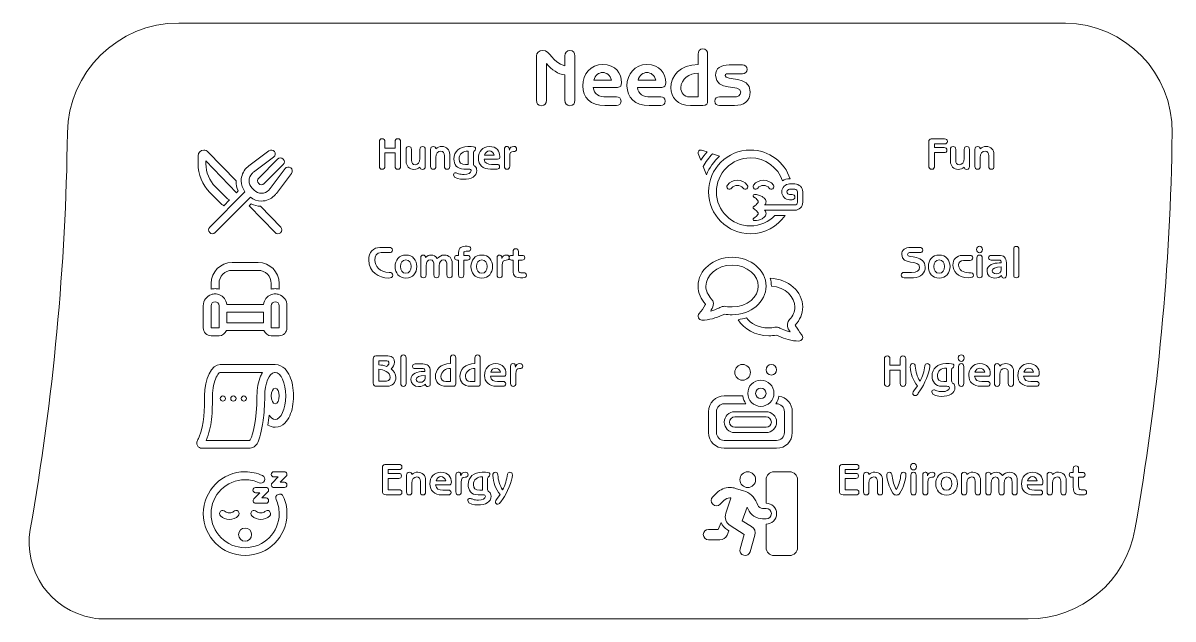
# Model space of a CAD drawing. Extents: x 907 to 1013, y -115 to -60.
import ezdxf

# ---------------------------------------------------------------- set-up
doc = ezdxf.new("R2010")
doc.units = 0
doc.header["$MEASUREMENT"] = 0
doc.layers.add('Layer 1', color=7, linetype='Continuous', lineweight=0)

# ---------------------------------------------------------------- blocks, each defined once
blk = doc.blocks.new('Block_1')
at = {"layer": 'Layer 1', "color": 7, "lineweight": 9}
for points, knots in [([(957.63, -66.87), (957.63, -67.15), (957.48, -67.37), (957.17, -67.37), (956.85, -67.37), (956.7, -67.15), (956.7, -66.87), (956.7, -66.87), (956.7, -64.54), (956.7, -64.54), (956.1, -64.47), (955.49, -64.06), (955, -63.49), (955, -63.49), (955, -66.87), (955, -66.87), (955, -67.15), (954.86, -67.37), (954.54, -67.37), (954.22, -67.37), (954.08, -67.15), (954.08, -66.87), (954.08, -66.87), (954.08, -62.79), (954.08, -62.79), (954.09, -62.5), (954.27, -62.28), (954.67, -62.28), (955.39, -62.28), (955.47, -63.36), (956.7, -63.7), (956.7, -63.7), (956.7, -62.79), (956.7, -62.79), (956.7, -62.5), (956.85, -62.28), (957.17, -62.28), (957.48, -62.28), (957.63, -62.5), (957.63, -62.79), (957.63, -62.79), (957.63, -66.87), (957.63, -66.87)], [0, 0, 0, 0, 1, 1, 1, 2, 2, 2, 3, 3, 3, 4, 4, 4, 5, 5, 5, 6, 6, 6, 7, 7, 7, 8, 8, 8, 9, 9, 9, 10, 10, 10, 11, 11, 11, 12, 12, 12, 13, 13, 13, 14, 14, 14, 14]), ([(969.87, -66.96), (969.87, -67.19), (969.78, -67.35), (969.43, -67.35), (969.43, -67.35), (968.3, -67.35), (968.3, -67.35), (967.08, -67.35), (966.48, -66.6), (966.48, -65.72), (966.48, -64.62), (967.31, -63.58), (968.99, -63.58), (968.99, -63.58), (968.99, -62.61), (968.99, -62.61), (968.99, -62.35), (969.13, -62.13), (969.43, -62.13), (969.73, -62.13), (969.87, -62.35), (969.87, -62.61), (969.87, -62.61), (969.87, -66.96), (969.87, -66.96)], [0, 0, 0, 0, 1, 1, 1, 2, 2, 2, 3, 3, 3, 4, 4, 4, 5, 5, 5, 6, 6, 6, 7, 7, 7, 8, 8, 8, 8]), ([(960.39, -67.35), (959.08, -67.35), (958.35, -66.63), (958.35, -65.54), (958.35, -64.44), (959.07, -63.58), (960.19, -63.58), (961.41, -63.58), (961.92, -64.39), (961.92, -65.25), (961.92, -65.5), (961.87, -65.68), (961.56, -65.68), (961.56, -65.68), (959.32, -65.68), (959.32, -65.68), (959.37, -66.37), (959.9, -66.56), (960.51, -66.56), (960.51, -66.56), (961.46, -66.56), (961.46, -66.56), (961.69, -66.56), (961.88, -66.68), (961.88, -66.95), (961.88, -67.23), (961.69, -67.35), (961.46, -67.35), (961.46, -67.35), (960.39, -67.35), (960.39, -67.35)], [0, 0, 0, 0, 1, 1, 1, 2, 2, 2, 3, 3, 3, 4, 4, 4, 5, 5, 5, 6, 6, 6, 7, 7, 7, 8, 8, 8, 9, 9, 9, 10, 10, 10, 10]), ([(964.47, -67.35), (963.16, -67.35), (962.43, -66.63), (962.43, -65.54), (962.43, -64.44), (963.15, -63.58), (964.27, -63.58), (965.49, -63.58), (966, -64.39), (966, -65.25), (966, -65.5), (965.95, -65.68), (965.64, -65.68), (965.64, -65.68), (963.39, -65.68), (963.39, -65.68), (963.45, -66.37), (963.97, -66.56), (964.59, -66.56), (964.59, -66.56), (965.54, -66.56), (965.54, -66.56), (965.77, -66.56), (965.96, -66.68), (965.96, -66.95), (965.96, -67.23), (965.77, -67.35), (965.54, -67.35), (965.54, -67.35), (964.47, -67.35), (964.47, -67.35)], [0, 0, 0, 0, 1, 1, 1, 2, 2, 2, 3, 3, 3, 4, 4, 4, 5, 5, 5, 6, 6, 6, 7, 7, 7, 8, 8, 8, 9, 9, 9, 10, 10, 10, 10]), ([(970.97, -67.35), (970.72, -67.35), (970.53, -67.23), (970.53, -66.95), (970.53, -66.68), (970.72, -66.56), (970.97, -66.56), (970.97, -66.56), (972.29, -66.56), (972.29, -66.56), (972.64, -66.56), (972.92, -66.48), (972.92, -66.08), (972.92, -65.33), (970.61, -66.12), (970.61, -64.59), (970.61, -63.92), (971.05, -63.62), (971.85, -63.62), (971.85, -63.62), (973.09, -63.62), (973.09, -63.62), (973.32, -63.62), (973.51, -63.75), (973.51, -64.02), (973.51, -64.29), (973.32, -64.42), (973.09, -64.42), (973.09, -64.42), (971.8, -64.42), (971.8, -64.42), (971.67, -64.42), (971.49, -64.42), (971.49, -64.6), (971.49, -65.11), (973.8, -64.54), (973.8, -66.09), (973.8, -66.98), (973.18, -67.35), (972.35, -67.35), (972.35, -67.35), (970.97, -67.35), (970.97, -67.35)], [0, 0, 0, 0, 1, 1, 1, 2, 2, 2, 3, 3, 3, 4, 4, 4, 5, 5, 5, 6, 6, 6, 7, 7, 7, 8, 8, 8, 9, 9, 9, 10, 10, 10, 11, 11, 11, 12, 12, 12, 13, 13, 13, 14, 14, 14, 14]), ([(961, -65.02), (960.9, -64.58), (960.53, -64.31), (960.19, -64.31), (959.84, -64.31), (959.48, -64.58), (959.37, -65.02), (959.37, -65.02), (961, -65.02), (961, -65.02)], [0, 0, 0, 0, 1, 1, 1, 2, 2, 2, 3, 3, 3, 3]), ([(965.08, -65.02), (964.98, -64.58), (964.61, -64.31), (964.27, -64.31), (963.92, -64.31), (963.56, -64.58), (963.45, -65.02), (963.45, -65.02), (965.08, -65.02), (965.08, -65.02)], [0, 0, 0, 0, 1, 1, 1, 2, 2, 2, 3, 3, 3, 3]), ([(968.99, -64.37), (968.2, -64.37), (967.4, -64.9), (967.4, -65.71), (967.4, -66.18), (967.69, -66.56), (968.19, -66.56), (968.19, -66.56), (968.99, -66.56), (968.99, -66.56), (968.99, -66.56), (968.99, -64.37), (968.99, -64.37)], [0, 0, 0, 0, 1, 1, 1, 2, 2, 2, 3, 3, 3, 4, 4, 4, 4])]:
    blk.add_open_spline(points, degree=3, knots=knots, dxfattribs=at)
blk = doc.blocks.new('Block_2')
at = {"layer": 'Layer 1', "color": 7, "lineweight": 9}
for points, knots in [([(939.77, -80.92), (939.33, -80.92), (939.18, -81.2), (939.18, -81.62), (939.18, -82.14), (939.63, -82.74), (940.49, -82.74), (940.72, -82.74), (940.82, -82.85), (940.82, -82.99), (940.82, -83.18), (940.67, -83.26), (940.39, -83.26), (939.59, -83.26), (938.61, -82.72), (938.61, -81.59), (938.61, -80.89), (939.04, -80.44), (939.63, -80.44), (939.63, -80.44), (940.53, -80.44), (940.53, -80.44), (940.67, -80.44), (940.79, -80.51), (940.79, -80.68), (940.79, -80.85), (940.67, -80.92), (940.53, -80.92), (940.53, -80.92), (939.77, -80.92), (939.77, -80.92)], [0, 0, 0, 0, 1, 1, 1, 2, 2, 2, 3, 3, 3, 4, 4, 4, 5, 5, 5, 6, 6, 6, 7, 7, 7, 8, 8, 8, 9, 9, 9, 10, 10, 10, 10]), ([(946.9, -81.61), (946.9, -81.61), (946.76, -81.61), (946.76, -81.61), (946.62, -81.61), (946.52, -81.54), (946.52, -81.39), (946.52, -81.24), (946.62, -81.17), (946.76, -81.17), (946.76, -81.17), (946.9, -81.17), (946.9, -81.17), (946.9, -81.17), (946.9, -80.92), (946.9, -80.92), (946.9, -80.43), (947.22, -80.33), (947.68, -80.33), (947.87, -80.33), (948.03, -80.36), (948.03, -80.56), (948.03, -80.72), (947.92, -80.79), (947.78, -80.79), (947.78, -80.79), (947.59, -80.79), (947.59, -80.79), (947.43, -80.79), (947.38, -80.84), (947.38, -80.96), (947.38, -80.96), (947.38, -81.17), (947.38, -81.17), (947.38, -81.17), (947.72, -81.17), (947.72, -81.17), (947.85, -81.17), (947.96, -81.24), (947.96, -81.39), (947.96, -81.54), (947.85, -81.61), (947.72, -81.61), (947.72, -81.61), (947.38, -81.61), (947.38, -81.61), (947.38, -81.61), (947.38, -82.98), (947.38, -82.98), (947.38, -83.13), (947.31, -83.24), (947.14, -83.24), (946.97, -83.24), (946.9, -83.13), (946.9, -82.98), (946.9, -82.98), (946.9, -81.61), (946.9, -81.61)], [0, 0, 0, 0, 1, 1, 1, 2, 2, 2, 3, 3, 3, 4, 4, 4, 5, 5, 5, 6, 6, 6, 7, 7, 7, 8, 8, 8, 9, 9, 9, 10, 10, 10, 11, 11, 11, 12, 12, 12, 13, 13, 13, 14, 14, 14, 15, 15, 15, 16, 16, 16, 17, 17, 17, 18, 18, 18, 19, 19, 19, 19]), ([(952.41, -81.61), (952.41, -81.61), (952.41, -82.41), (952.41, -82.41), (952.41, -82.65), (952.46, -82.77), (952.65, -82.77), (952.65, -82.77), (952.91, -82.77), (952.91, -82.77), (953.04, -82.77), (953.15, -82.84), (953.15, -83), (953.15, -83.16), (953.04, -83.23), (952.83, -83.23), (952.21, -83.23), (951.92, -83.23), (951.92, -82.48), (951.92, -82.48), (951.92, -81.61), (951.92, -81.61), (951.92, -81.61), (951.79, -81.61), (951.79, -81.61), (951.65, -81.61), (951.55, -81.54), (951.55, -81.39), (951.55, -81.24), (951.65, -81.17), (951.79, -81.17), (951.79, -81.17), (951.92, -81.17), (951.92, -81.17), (951.92, -81.17), (951.92, -80.82), (951.92, -80.82), (951.92, -80.68), (952, -80.56), (952.17, -80.56), (952.33, -80.56), (952.41, -80.68), (952.41, -80.82), (952.41, -80.82), (952.41, -81.17), (952.41, -81.17), (952.41, -81.17), (952.77, -81.17), (952.77, -81.17), (952.9, -81.17), (953, -81.24), (953, -81.39), (953, -81.54), (952.9, -81.61), (952.77, -81.61), (952.77, -81.61), (952.41, -81.61), (952.41, -81.61)], [0, 0, 0, 0, 1, 1, 1, 2, 2, 2, 3, 3, 3, 4, 4, 4, 5, 5, 5, 6, 6, 6, 7, 7, 7, 8, 8, 8, 9, 9, 9, 10, 10, 10, 11, 11, 11, 12, 12, 12, 13, 13, 13, 14, 14, 14, 15, 15, 15, 16, 16, 16, 17, 17, 17, 18, 18, 18, 19, 19, 19, 19]), ([(942.04, -83.26), (941.41, -83.26), (941.04, -82.79), (941.04, -82.2), (941.04, -81.61), (941.41, -81.14), (942.04, -81.14), (942.68, -81.14), (943.04, -81.61), (943.04, -82.2), (943.04, -82.79), (942.68, -83.26), (942.04, -83.26)], [0, 0, 0, 0, 1, 1, 1, 2, 2, 2, 3, 3, 3, 4, 4, 4, 4]), ([(942.04, -81.58), (941.71, -81.58), (941.55, -81.87), (941.55, -82.2), (941.55, -82.52), (941.71, -82.82), (942.04, -82.82), (942.38, -82.82), (942.53, -82.52), (942.53, -82.2), (942.53, -81.87), (942.38, -81.58), (942.04, -81.58)], [0, 0, 0, 0, 1, 1, 1, 2, 2, 2, 3, 3, 3, 4, 4, 4, 4]), ([(943.41, -81.38), (943.41, -81.25), (943.48, -81.14), (943.63, -81.14), (943.78, -81.14), (943.85, -81.25), (943.85, -81.36), (943.99, -81.22), (944.17, -81.14), (944.37, -81.14), (944.6, -81.14), (944.75, -81.22), (944.93, -81.45), (945.11, -81.29), (945.32, -81.14), (945.59, -81.14), (946.03, -81.14), (946.31, -81.46), (946.31, -81.87), (946.31, -81.87), (946.31, -82.98), (946.31, -82.98), (946.31, -83.13), (946.23, -83.24), (946.07, -83.24), (945.9, -83.24), (945.82, -83.13), (945.82, -82.98), (945.82, -82.98), (945.82, -82.08), (945.82, -82.08), (945.82, -81.8), (945.77, -81.58), (945.49, -81.58), (945.28, -81.58), (945.1, -81.77), (945.1, -82.15), (945.1, -82.15), (945.1, -82.98), (945.1, -82.98), (945.1, -83.13), (945.03, -83.24), (944.86, -83.24), (944.69, -83.24), (944.62, -83.13), (944.62, -82.98), (944.62, -82.98), (944.62, -82.08), (944.62, -82.08), (944.62, -81.8), (944.56, -81.58), (944.29, -81.58), (944.07, -81.58), (943.9, -81.77), (943.9, -82.15), (943.9, -82.15), (943.9, -82.98), (943.9, -82.98), (943.9, -83.13), (943.82, -83.24), (943.65, -83.24), (943.49, -83.24), (943.41, -83.13), (943.41, -82.98), (943.41, -82.98), (943.41, -81.38), (943.41, -81.38)], [0, 0, 0, 0, 1, 1, 1, 2, 2, 2, 3, 3, 3, 4, 4, 4, 5, 5, 5, 6, 6, 6, 7, 7, 7, 8, 8, 8, 9, 9, 9, 10, 10, 10, 11, 11, 11, 12, 12, 12, 13, 13, 13, 14, 14, 14, 15, 15, 15, 16, 16, 16, 17, 17, 17, 18, 18, 18, 19, 19, 19, 20, 20, 20, 21, 21, 21, 22, 22, 22, 22]), ([(949.04, -83.26), (948.4, -83.26), (948.04, -82.79), (948.04, -82.2), (948.04, -81.61), (948.4, -81.14), (949.04, -81.14), (949.67, -81.14), (950.03, -81.61), (950.03, -82.2), (950.03, -82.79), (949.67, -83.26), (949.04, -83.26)], [0, 0, 0, 0, 1, 1, 1, 2, 2, 2, 3, 3, 3, 4, 4, 4, 4]), ([(949.04, -81.58), (948.7, -81.58), (948.55, -81.87), (948.55, -82.2), (948.55, -82.52), (948.7, -82.82), (949.04, -82.82), (949.37, -82.82), (949.52, -82.52), (949.52, -82.2), (949.52, -81.87), (949.37, -81.58), (949.04, -81.58)], [0, 0, 0, 0, 1, 1, 1, 2, 2, 2, 3, 3, 3, 4, 4, 4, 4]), ([(950.45, -81.39), (950.45, -81.22), (950.53, -81.14), (950.67, -81.14), (950.76, -81.14), (950.87, -81.16), (950.89, -81.34), (950.89, -81.34), (950.9, -81.46), (950.9, -81.46), (950.9, -81.46), (950.9, -81.46), (950.9, -81.46), (950.94, -81.24), (951.09, -81.14), (951.32, -81.14), (951.5, -81.14), (951.57, -81.24), (951.57, -81.38), (951.57, -81.53), (951.46, -81.61), (951.29, -81.61), (951.05, -81.61), (950.93, -81.7), (950.93, -82.08), (950.93, -82.08), (950.93, -82.97), (950.93, -82.97), (950.93, -83.13), (950.84, -83.24), (950.69, -83.24), (950.53, -83.24), (950.45, -83.13), (950.45, -82.97), (950.45, -82.97), (950.45, -81.39), (950.45, -81.39)], [0, 0, 0, 0, 1, 1, 1, 2, 2, 2, 3, 3, 3, 4, 4, 4, 5, 5, 5, 6, 6, 6, 7, 7, 7, 8, 8, 8, 9, 9, 9, 10, 10, 10, 11, 11, 11, 12, 12, 12, 12])]:
    blk.add_open_spline(points, degree=3, knots=knots, dxfattribs=at)
blk = doc.blocks.new('Block_3')
at = {"layer": 'Layer 1', "color": 7, "lineweight": 9}
for points, knots in [([(941.04, -71.28), (941.04, -71.28), (941.04, -70.69), (941.04, -70.69), (941.04, -70.54), (941.12, -70.42), (941.3, -70.42), (941.47, -70.42), (941.55, -70.54), (941.55, -70.69), (941.55, -70.69), (941.55, -72.96), (941.55, -72.96), (941.55, -73.11), (941.47, -73.23), (941.3, -73.23), (941.12, -73.23), (941.04, -73.11), (941.04, -72.96), (941.04, -72.96), (941.04, -71.72), (941.04, -71.72), (941.04, -71.72), (940.1, -71.72), (940.1, -71.72), (940.1, -71.72), (940.1, -72.96), (940.1, -72.96), (940.1, -73.11), (940.02, -73.23), (939.84, -73.23), (939.67, -73.23), (939.59, -73.11), (939.59, -72.96), (939.59, -72.96), (939.59, -70.69), (939.59, -70.69), (939.59, -70.54), (939.67, -70.42), (939.84, -70.42), (940.02, -70.42), (940.1, -70.54), (940.1, -70.69), (940.1, -70.69), (940.1, -71.28), (940.1, -71.28), (940.1, -71.28), (941.04, -71.28), (941.04, -71.28)], [0, 0, 0, 0, 1, 1, 1, 2, 2, 2, 3, 3, 3, 4, 4, 4, 5, 5, 5, 6, 6, 6, 7, 7, 7, 8, 8, 8, 9, 9, 9, 10, 10, 10, 11, 11, 11, 12, 12, 12, 13, 13, 13, 14, 14, 14, 15, 15, 15, 16, 16, 16, 16]), ([(943.82, -72.98), (943.82, -73.13), (943.74, -73.25), (943.58, -73.25), (943.41, -73.25), (943.33, -73.13), (943.33, -73.03), (943.17, -73.18), (943.01, -73.25), (942.78, -73.25), (942.34, -73.25), (942.06, -72.93), (942.06, -72.52), (942.06, -72.52), (942.06, -71.4), (942.06, -71.4), (942.06, -71.25), (942.14, -71.13), (942.3, -71.13), (942.47, -71.13), (942.55, -71.25), (942.55, -71.4), (942.55, -71.4), (942.55, -72.39), (942.55, -72.39), (942.55, -72.67), (942.66, -72.81), (942.88, -72.81), (943.15, -72.81), (943.33, -72.62), (943.33, -72.24), (943.33, -72.24), (943.33, -71.4), (943.33, -71.4), (943.33, -71.25), (943.41, -71.13), (943.58, -71.13), (943.74, -71.13), (943.82, -71.25), (943.82, -71.4), (943.82, -71.4), (943.82, -72.98), (943.82, -72.98)], [0, 0, 0, 0, 1, 1, 1, 2, 2, 2, 3, 3, 3, 4, 4, 4, 5, 5, 5, 6, 6, 6, 7, 7, 7, 8, 8, 8, 9, 9, 9, 10, 10, 10, 11, 11, 11, 12, 12, 12, 13, 13, 13, 14, 14, 14, 14]), ([(944.32, -71.4), (944.32, -71.25), (944.4, -71.13), (944.56, -71.13), (944.73, -71.13), (944.81, -71.25), (944.81, -71.35), (944.97, -71.2), (945.13, -71.13), (945.35, -71.13), (945.79, -71.13), (946.08, -71.45), (946.08, -71.87), (946.08, -71.87), (946.08, -72.97), (946.08, -72.97), (946.08, -73.12), (946, -73.23), (945.83, -73.23), (945.67, -73.23), (945.59, -73.12), (945.59, -72.97), (945.59, -72.97), (945.59, -72), (945.59, -72), (945.59, -71.71), (945.48, -71.57), (945.26, -71.57), (944.98, -71.57), (944.81, -71.76), (944.81, -72.14), (944.81, -72.14), (944.81, -72.97), (944.81, -72.97), (944.81, -73.12), (944.73, -73.23), (944.56, -73.23), (944.4, -73.23), (944.32, -73.12), (944.32, -72.97), (944.32, -72.97), (944.32, -71.4), (944.32, -71.4)], [0, 0, 0, 0, 1, 1, 1, 2, 2, 2, 3, 3, 3, 4, 4, 4, 5, 5, 5, 6, 6, 6, 7, 7, 7, 8, 8, 8, 9, 9, 9, 10, 10, 10, 11, 11, 11, 12, 12, 12, 13, 13, 13, 14, 14, 14, 14]), ([(947.38, -73.22), (946.74, -73.22), (946.47, -72.77), (946.47, -72.29), (946.47, -71.59), (946.98, -71.13), (947.74, -71.13), (947.74, -71.13), (948.05, -71.13), (948.05, -71.13), (948.41, -71.16), (948.47, -71.2), (948.47, -71.34), (948.47, -71.6), (948.27, -71.43), (948.27, -71.73), (948.27, -71.73), (948.27, -72.71), (948.27, -72.71), (948.27, -72.91), (948.33, -72.89), (948.42, -72.97), (948.53, -73.05), (948.57, -73.2), (948.57, -73.34), (948.57, -73.89), (948.08, -74.16), (947.32, -74.16), (947.09, -74.16), (946.43, -74.07), (946.43, -73.75), (946.43, -73.62), (946.52, -73.56), (946.61, -73.56), (946.71, -73.56), (946.78, -73.6), (946.9, -73.64), (947.05, -73.69), (947.19, -73.72), (947.41, -73.72), (947.75, -73.72), (948.06, -73.58), (948.06, -73.37), (948.06, -73.26), (947.98, -73.22), (947.84, -73.22), (947.84, -73.22), (947.38, -73.22), (947.38, -73.22)], [0, 0, 0, 0, 1, 1, 1, 2, 2, 2, 3, 3, 3, 4, 4, 4, 5, 5, 5, 6, 6, 6, 7, 7, 7, 8, 8, 8, 9, 9, 9, 10, 10, 10, 11, 11, 11, 12, 12, 12, 13, 13, 13, 14, 14, 14, 15, 15, 15, 16, 16, 16, 16]), ([(947.78, -71.56), (947.31, -71.56), (946.95, -71.78), (946.95, -72.3), (946.95, -72.63), (947.12, -72.78), (947.55, -72.78), (947.55, -72.78), (947.78, -72.78), (947.78, -72.78), (947.78, -72.78), (947.78, -71.56), (947.78, -71.56)], [0, 0, 0, 0, 1, 1, 1, 2, 2, 2, 3, 3, 3, 4, 4, 4, 4]), ([(949.85, -73.22), (949.13, -73.22), (948.73, -72.82), (948.73, -72.22), (948.73, -71.61), (949.12, -71.13), (949.74, -71.13), (950.42, -71.13), (950.7, -71.59), (950.7, -72.06), (950.7, -72.2), (950.67, -72.3), (950.5, -72.3), (950.5, -72.3), (949.26, -72.3), (949.26, -72.3), (949.29, -72.68), (949.58, -72.78), (949.92, -72.78), (949.92, -72.78), (950.45, -72.78), (950.45, -72.78), (950.58, -72.78), (950.68, -72.85), (950.68, -73), (950.68, -73.15), (950.58, -73.22), (950.45, -73.22), (950.45, -73.22), (949.85, -73.22), (949.85, -73.22)], [0, 0, 0, 0, 1, 1, 1, 2, 2, 2, 3, 3, 3, 4, 4, 4, 5, 5, 5, 6, 6, 6, 7, 7, 7, 8, 8, 8, 9, 9, 9, 10, 10, 10, 10]), ([(950.19, -71.94), (950.14, -71.69), (949.94, -71.54), (949.74, -71.54), (949.55, -71.54), (949.35, -71.69), (949.29, -71.94), (949.29, -71.94), (950.19, -71.94), (950.19, -71.94)], [0, 0, 0, 0, 1, 1, 1, 2, 2, 2, 3, 3, 3, 3]), ([(951.13, -71.38), (951.13, -71.22), (951.21, -71.13), (951.35, -71.13), (951.44, -71.13), (951.55, -71.15), (951.57, -71.33), (951.57, -71.33), (951.58, -71.46), (951.58, -71.46), (951.58, -71.46), (951.58, -71.46), (951.58, -71.46), (951.62, -71.23), (951.77, -71.13), (952, -71.13), (952.18, -71.13), (952.25, -71.23), (952.25, -71.37), (952.25, -71.52), (952.14, -71.6), (951.97, -71.6), (951.73, -71.6), (951.61, -71.7), (951.61, -72.07), (951.61, -72.07), (951.61, -72.96), (951.61, -72.96), (951.61, -73.12), (951.52, -73.23), (951.37, -73.23), (951.21, -73.23), (951.13, -73.12), (951.13, -72.96), (951.13, -72.96), (951.13, -71.38), (951.13, -71.38)], [0, 0, 0, 0, 1, 1, 1, 2, 2, 2, 3, 3, 3, 4, 4, 4, 5, 5, 5, 6, 6, 6, 7, 7, 7, 8, 8, 8, 9, 9, 9, 10, 10, 10, 11, 11, 11, 12, 12, 12, 12])]:
    blk.add_open_spline(points, degree=3, knots=knots, dxfattribs=at)
blk = doc.blocks.new('Block_4')
at = {"layer": 'Layer 1', "color": 7, "lineweight": 9}
for points, knots in [([(940.38, -90.44), (940.85, -90.44), (940.98, -90.71), (940.98, -91.01), (940.98, -91.29), (940.88, -91.46), (940.67, -91.62), (940.92, -91.81), (941.12, -92.11), (941.12, -92.44), (941.12, -92.87), (940.79, -93.24), (940.33, -93.24), (940.33, -93.24), (939.38, -93.24), (939.38, -93.24), (939.11, -93.24), (939.02, -93.16), (939.02, -92.96), (939.02, -92.96), (939.02, -90.72), (939.02, -90.72), (939.02, -90.57), (939.11, -90.44), (939.25, -90.44), (939.25, -90.44), (940.38, -90.44), (940.38, -90.44)], [0, 0, 0, 0, 1, 1, 1, 2, 2, 2, 3, 3, 3, 4, 4, 4, 5, 5, 5, 6, 6, 6, 7, 7, 7, 8, 8, 8, 9, 9, 9, 9]), ([(939.53, -91.27), (939.76, -91.27), (940.05, -91.32), (940.26, -91.41), (940.39, -91.33), (940.47, -91.23), (940.47, -91.1), (940.47, -90.95), (940.37, -90.88), (940.11, -90.88), (940.11, -90.88), (939.53, -90.88), (939.53, -90.88), (939.53, -90.88), (939.53, -91.27), (939.53, -91.27)], [0, 0, 0, 0, 1, 1, 1, 2, 2, 2, 3, 3, 3, 4, 4, 4, 5, 5, 5, 5]), ([(942.06, -92.99), (942.06, -93.13), (941.98, -93.25), (941.81, -93.25), (941.65, -93.25), (941.57, -93.13), (941.57, -92.99), (941.57, -92.99), (941.57, -90.62), (941.57, -90.62), (941.57, -90.47), (941.65, -90.35), (941.81, -90.35), (941.98, -90.35), (942.06, -90.47), (942.06, -90.62), (942.06, -90.62), (942.06, -92.99), (942.06, -92.99)], [0, 0, 0, 0, 1, 1, 1, 2, 2, 2, 3, 3, 3, 4, 4, 4, 5, 5, 5, 6, 6, 6, 6]), ([(944.29, -93), (944.29, -93.16), (944.23, -93.26), (944.05, -93.26), (943.91, -93.26), (943.85, -93.18), (943.84, -93.03), (943.71, -93.19), (943.49, -93.26), (943.21, -93.26), (942.8, -93.26), (942.5, -93.01), (942.5, -92.62), (942.5, -92.04), (943.15, -91.88), (943.63, -91.88), (943.63, -91.88), (943.8, -91.88), (943.8, -91.88), (943.8, -91.67), (943.75, -91.61), (943.64, -91.61), (943.64, -91.61), (942.89, -91.61), (942.89, -91.61), (942.76, -91.61), (942.65, -91.55), (942.65, -91.4), (942.65, -91.24), (942.76, -91.18), (942.89, -91.18), (942.89, -91.18), (943.6, -91.18), (943.6, -91.18), (944.03, -91.18), (944.29, -91.37), (944.29, -91.87), (944.29, -91.87), (944.29, -93), (944.29, -93)], [0, 0, 0, 0, 1, 1, 1, 2, 2, 2, 3, 3, 3, 4, 4, 4, 5, 5, 5, 6, 6, 6, 7, 7, 7, 8, 8, 8, 9, 9, 9, 10, 10, 10, 11, 11, 11, 12, 12, 12, 13, 13, 13, 13]), ([(946.64, -93.02), (946.64, -93.15), (946.58, -93.24), (946.39, -93.24), (946.39, -93.24), (945.76, -93.24), (945.76, -93.24), (945.09, -93.24), (944.76, -92.82), (944.76, -92.34), (944.76, -91.73), (945.22, -91.15), (946.15, -91.15), (946.15, -91.15), (946.15, -90.62), (946.15, -90.62), (946.15, -90.47), (946.23, -90.35), (946.39, -90.35), (946.56, -90.35), (946.64, -90.47), (946.64, -90.62), (946.64, -90.62), (946.64, -93.02), (946.64, -93.02)], [0, 0, 0, 0, 1, 1, 1, 2, 2, 2, 3, 3, 3, 4, 4, 4, 5, 5, 5, 6, 6, 6, 7, 7, 7, 8, 8, 8, 8]), ([(948.9, -93.02), (948.9, -93.15), (948.84, -93.24), (948.65, -93.24), (948.65, -93.24), (948.02, -93.24), (948.02, -93.24), (947.35, -93.24), (947.02, -92.82), (947.02, -92.34), (947.02, -91.73), (947.47, -91.15), (948.41, -91.15), (948.41, -91.15), (948.41, -90.62), (948.41, -90.62), (948.41, -90.47), (948.49, -90.35), (948.65, -90.35), (948.82, -90.35), (948.9, -90.47), (948.9, -90.62), (948.9, -90.62), (948.9, -93.02), (948.9, -93.02)], [0, 0, 0, 0, 1, 1, 1, 2, 2, 2, 3, 3, 3, 4, 4, 4, 5, 5, 5, 6, 6, 6, 7, 7, 7, 8, 8, 8, 8]), ([(950.42, -93.24), (949.7, -93.24), (949.29, -92.84), (949.29, -92.24), (949.29, -91.63), (949.69, -91.15), (950.31, -91.15), (950.99, -91.15), (951.27, -91.6), (951.27, -92.08), (951.27, -92.22), (951.24, -92.32), (951.07, -92.32), (951.07, -92.32), (949.83, -92.32), (949.83, -92.32), (949.86, -92.7), (950.15, -92.8), (950.49, -92.8), (950.49, -92.8), (951.01, -92.8), (951.01, -92.8), (951.14, -92.8), (951.25, -92.87), (951.25, -93.02), (951.25, -93.17), (951.14, -93.24), (951.01, -93.24), (951.01, -93.24), (950.42, -93.24), (950.42, -93.24)], [0, 0, 0, 0, 1, 1, 1, 2, 2, 2, 3, 3, 3, 4, 4, 4, 5, 5, 5, 6, 6, 6, 7, 7, 7, 8, 8, 8, 9, 9, 9, 10, 10, 10, 10]), ([(951.69, -91.4), (951.69, -91.23), (951.77, -91.15), (951.91, -91.15), (952, -91.15), (952.12, -91.16), (952.13, -91.35), (952.13, -91.35), (952.14, -91.47), (952.14, -91.47), (952.14, -91.47), (952.15, -91.47), (952.15, -91.47), (952.18, -91.25), (952.34, -91.15), (952.56, -91.15), (952.74, -91.15), (952.81, -91.25), (952.81, -91.39), (952.81, -91.54), (952.71, -91.61), (952.53, -91.61), (952.3, -91.61), (952.18, -91.71), (952.18, -92.09), (952.18, -92.09), (952.18, -92.98), (952.18, -92.98), (952.18, -93.13), (952.09, -93.25), (951.93, -93.25), (951.78, -93.25), (951.69, -93.13), (951.69, -92.98), (951.69, -92.98), (951.69, -91.4), (951.69, -91.4)], [0, 0, 0, 0, 1, 1, 1, 2, 2, 2, 3, 3, 3, 4, 4, 4, 5, 5, 5, 6, 6, 6, 7, 7, 7, 8, 8, 8, 9, 9, 9, 10, 10, 10, 11, 11, 11, 12, 12, 12, 12]), ([(939.53, -92.78), (939.53, -92.78), (940.03, -92.78), (940.03, -92.78), (940.37, -92.78), (940.59, -92.69), (940.59, -92.42), (940.59, -91.93), (939.94, -91.7), (939.53, -91.67), (939.53, -91.67), (939.53, -92.78), (939.53, -92.78)], [0, 0, 0, 0, 1, 1, 1, 2, 2, 2, 3, 3, 3, 4, 4, 4, 4]), ([(943.82, -92.24), (943.26, -92.24), (942.99, -92.41), (942.99, -92.6), (942.99, -92.76), (943.12, -92.87), (943.36, -92.87), (943.59, -92.87), (943.82, -92.74), (943.82, -92.5), (943.82, -92.5), (943.82, -92.24), (943.82, -92.24)], [0, 0, 0, 0, 1, 1, 1, 2, 2, 2, 3, 3, 3, 4, 4, 4, 4]), ([(946.15, -91.59), (945.71, -91.59), (945.27, -91.88), (945.27, -92.33), (945.27, -92.59), (945.43, -92.8), (945.71, -92.8), (945.71, -92.8), (946.15, -92.8), (946.15, -92.8), (946.15, -92.8), (946.15, -91.59), (946.15, -91.59)], [0, 0, 0, 0, 1, 1, 1, 2, 2, 2, 3, 3, 3, 4, 4, 4, 4]), ([(948.41, -91.59), (947.97, -91.59), (947.53, -91.88), (947.53, -92.33), (947.53, -92.59), (947.69, -92.8), (947.97, -92.8), (947.97, -92.8), (948.41, -92.8), (948.41, -92.8), (948.41, -92.8), (948.41, -91.59), (948.41, -91.59)], [0, 0, 0, 0, 1, 1, 1, 2, 2, 2, 3, 3, 3, 4, 4, 4, 4]), ([(950.76, -91.95), (950.7, -91.71), (950.5, -91.56), (950.31, -91.56), (950.12, -91.56), (949.92, -91.71), (949.86, -91.95), (949.86, -91.95), (950.76, -91.95), (950.76, -91.95)], [0, 0, 0, 0, 1, 1, 1, 2, 2, 2, 3, 3, 3, 3])]:
    blk.add_open_spline(points, degree=3, knots=knots, dxfattribs=at)
blk = doc.blocks.new('Block_5')
at = {"layer": 'Layer 1', "color": 7, "lineweight": 9}
for points, knots in [([(940.41, -101.27), (940.41, -101.27), (941.38, -101.27), (941.38, -101.27), (941.52, -101.27), (941.63, -101.34), (941.63, -101.5), (941.63, -101.66), (941.52, -101.73), (941.38, -101.73), (941.38, -101.73), (940.41, -101.73), (940.41, -101.73), (940.41, -101.73), (940.41, -102.78), (940.41, -102.78), (940.41, -102.78), (941.42, -102.78), (941.42, -102.78), (941.56, -102.78), (941.67, -102.86), (941.67, -103.02), (941.67, -103.17), (941.56, -103.25), (941.42, -103.25), (941.42, -103.25), (940.23, -103.25), (940.23, -103.25), (939.96, -103.25), (939.87, -103.11), (939.87, -102.9), (939.87, -102.9), (939.87, -100.73), (939.87, -100.73), (939.87, -100.57), (939.96, -100.45), (940.1, -100.45), (940.1, -100.45), (941.42, -100.45), (941.42, -100.45), (941.56, -100.45), (941.67, -100.53), (941.67, -100.68), (941.67, -100.84), (941.56, -100.92), (941.42, -100.92), (941.42, -100.92), (940.41, -100.92), (940.41, -100.92), (940.41, -100.92), (940.41, -101.27), (940.41, -101.27)], [0, 0, 0, 0, 1, 1, 1, 2, 2, 2, 3, 3, 3, 4, 4, 4, 5, 5, 5, 6, 6, 6, 7, 7, 7, 8, 8, 8, 9, 9, 9, 10, 10, 10, 11, 11, 11, 12, 12, 12, 13, 13, 13, 14, 14, 14, 15, 15, 15, 16, 16, 16, 17, 17, 17, 17]), ([(942.1, -101.42), (942.1, -101.28), (942.18, -101.16), (942.34, -101.16), (942.51, -101.16), (942.59, -101.28), (942.59, -101.38), (942.75, -101.22), (942.91, -101.16), (943.13, -101.16), (943.57, -101.16), (943.86, -101.48), (943.86, -101.89), (943.86, -101.89), (943.86, -103), (943.86, -103), (943.86, -103.14), (943.78, -103.26), (943.61, -103.26), (943.45, -103.26), (943.37, -103.14), (943.37, -103), (943.37, -103), (943.37, -102.02), (943.37, -102.02), (943.37, -101.74), (943.26, -101.6), (943.04, -101.6), (942.76, -101.6), (942.59, -101.79), (942.59, -102.17), (942.59, -102.17), (942.59, -103), (942.59, -103), (942.59, -103.14), (942.51, -103.26), (942.34, -103.26), (942.18, -103.26), (942.1, -103.14), (942.1, -103), (942.1, -103), (942.1, -101.42), (942.1, -101.42)], [0, 0, 0, 0, 1, 1, 1, 2, 2, 2, 3, 3, 3, 4, 4, 4, 5, 5, 5, 6, 6, 6, 7, 7, 7, 8, 8, 8, 9, 9, 9, 10, 10, 10, 11, 11, 11, 12, 12, 12, 13, 13, 13, 14, 14, 14, 14]), ([(945.38, -103.25), (944.65, -103.25), (944.25, -102.85), (944.25, -102.24), (944.25, -101.63), (944.65, -101.16), (945.27, -101.16), (945.95, -101.16), (946.23, -101.61), (946.23, -102.09), (946.23, -102.22), (946.2, -102.33), (946.03, -102.33), (946.03, -102.33), (944.78, -102.33), (944.78, -102.33), (944.82, -102.71), (945.1, -102.81), (945.45, -102.81), (945.45, -102.81), (945.97, -102.81), (945.97, -102.81), (946.1, -102.81), (946.2, -102.88), (946.2, -103.03), (946.2, -103.18), (946.1, -103.25), (945.97, -103.25), (945.97, -103.25), (945.38, -103.25), (945.38, -103.25)], [0, 0, 0, 0, 1, 1, 1, 2, 2, 2, 3, 3, 3, 4, 4, 4, 5, 5, 5, 6, 6, 6, 7, 7, 7, 8, 8, 8, 9, 9, 9, 10, 10, 10, 10]), ([(945.71, -101.96), (945.66, -101.72), (945.46, -101.57), (945.27, -101.57), (945.08, -101.57), (944.87, -101.72), (944.82, -101.96), (944.82, -101.96), (945.71, -101.96), (945.71, -101.96)], [0, 0, 0, 0, 1, 1, 1, 2, 2, 2, 3, 3, 3, 3]), ([(946.65, -101.41), (946.65, -101.24), (946.73, -101.16), (946.87, -101.16), (946.96, -101.16), (947.07, -101.17), (947.09, -101.35), (947.09, -101.35), (947.1, -101.48), (947.1, -101.48), (947.1, -101.48), (947.11, -101.48), (947.11, -101.48), (947.14, -101.26), (947.29, -101.16), (947.52, -101.16), (947.7, -101.16), (947.77, -101.26), (947.77, -101.4), (947.77, -101.55), (947.67, -101.62), (947.49, -101.62), (947.25, -101.62), (947.14, -101.72), (947.14, -102.09), (947.14, -102.09), (947.14, -102.98), (947.14, -102.98), (947.14, -103.14), (947.05, -103.26), (946.89, -103.26), (946.74, -103.26), (946.65, -103.14), (946.65, -102.98), (946.65, -102.98), (946.65, -101.41), (946.65, -101.41)], [0, 0, 0, 0, 1, 1, 1, 2, 2, 2, 3, 3, 3, 4, 4, 4, 5, 5, 5, 6, 6, 6, 7, 7, 7, 8, 8, 8, 9, 9, 9, 10, 10, 10, 11, 11, 11, 12, 12, 12, 12]), ([(948.7, -103.25), (948.06, -103.25), (947.78, -102.79), (947.78, -102.31), (947.78, -101.62), (948.3, -101.16), (949.06, -101.16), (949.06, -101.16), (949.37, -101.16), (949.37, -101.16), (949.73, -101.18), (949.79, -101.22), (949.79, -101.36), (949.79, -101.63), (949.58, -101.46), (949.58, -101.75), (949.58, -101.75), (949.58, -102.74), (949.58, -102.74), (949.58, -102.93), (949.64, -102.92), (949.74, -102.99), (949.85, -103.08), (949.89, -103.23), (949.89, -103.36), (949.89, -103.92), (949.4, -104.18), (948.63, -104.18), (948.41, -104.18), (947.75, -104.1), (947.75, -103.77), (947.75, -103.65), (947.83, -103.58), (947.93, -103.58), (948.02, -103.58), (948.1, -103.62), (948.22, -103.66), (948.37, -103.71), (948.51, -103.74), (948.73, -103.74), (949.07, -103.74), (949.38, -103.6), (949.38, -103.4), (949.38, -103.29), (949.3, -103.25), (949.15, -103.25), (949.15, -103.25), (948.7, -103.25), (948.7, -103.25)], [0, 0, 0, 0, 1, 1, 1, 2, 2, 2, 3, 3, 3, 4, 4, 4, 5, 5, 5, 6, 6, 6, 7, 7, 7, 8, 8, 8, 9, 9, 9, 10, 10, 10, 11, 11, 11, 12, 12, 12, 13, 13, 13, 14, 14, 14, 15, 15, 15, 16, 16, 16, 16]), ([(949.1, -101.58), (948.63, -101.58), (948.27, -101.81), (948.27, -102.33), (948.27, -102.65), (948.44, -102.81), (948.87, -102.81), (948.87, -102.81), (949.1, -102.81), (949.1, -102.81), (949.1, -102.81), (949.1, -101.58), (949.1, -101.58)], [0, 0, 0, 0, 1, 1, 1, 2, 2, 2, 3, 3, 3, 4, 4, 4, 4]), ([(950.72, -103.22), (950.35, -102.72), (950.06, -102.09), (950.06, -101.45), (950.06, -101.28), (950.12, -101.16), (950.29, -101.16), (950.42, -101.16), (950.51, -101.24), (950.52, -101.41), (950.55, -101.87), (950.69, -102.39), (950.96, -102.78), (951.2, -102.37), (951.34, -101.82), (951.4, -101.35), (951.42, -101.24), (951.51, -101.16), (951.64, -101.16), (951.76, -101.16), (951.87, -101.25), (951.87, -101.42), (951.87, -101.91), (951.32, -103.15), (951.01, -103.59), (951.01, -103.59), (950.8, -103.89), (950.8, -103.89), (950.73, -103.99), (950.66, -104.11), (950.52, -104.11), (950.39, -104.11), (950.29, -104.01), (950.29, -103.88), (950.29, -103.79), (950.34, -103.74), (950.39, -103.67), (950.39, -103.67), (950.72, -103.22), (950.72, -103.22)], [0, 0, 0, 0, 1, 1, 1, 2, 2, 2, 3, 3, 3, 4, 4, 4, 5, 5, 5, 6, 6, 6, 7, 7, 7, 8, 8, 8, 9, 9, 9, 10, 10, 10, 11, 11, 11, 12, 12, 12, 13, 13, 13, 13])]:
    blk.add_open_spline(points, degree=3, knots=knots, dxfattribs=at)
blk = doc.blocks.new('Block_6')
at = {"layer": 'Layer 1', "color": 7, "lineweight": 9}
for points, knots in [([(988.5, -80.92), (988.38, -80.92), (988.31, -80.98), (988.31, -81.09), (988.31, -81.46), (989.95, -81.11), (989.95, -82.25), (989.95, -82.76), (989.56, -83.23), (988.86, -83.23), (988.86, -83.23), (987.99, -83.23), (987.99, -83.23), (987.85, -83.23), (987.73, -83.15), (987.73, -82.99), (987.73, -82.82), (987.85, -82.74), (987.99, -82.74), (987.99, -82.74), (988.66, -82.74), (988.66, -82.74), (989.19, -82.74), (989.41, -82.61), (989.41, -82.27), (989.41, -81.52), (987.77, -82.12), (987.77, -81.09), (987.77, -80.67), (988.09, -80.44), (988.6, -80.44), (988.6, -80.44), (989.44, -80.44), (989.44, -80.44), (989.59, -80.44), (989.71, -80.51), (989.71, -80.68), (989.71, -80.85), (989.59, -80.92), (989.44, -80.92), (989.44, -80.92), (988.5, -80.92), (988.5, -80.92)], [0, 0, 0, 0, 1, 1, 1, 2, 2, 2, 3, 3, 3, 4, 4, 4, 5, 5, 5, 6, 6, 6, 7, 7, 7, 8, 8, 8, 9, 9, 9, 10, 10, 10, 11, 11, 11, 12, 12, 12, 13, 13, 13, 14, 14, 14, 14]), ([(995.22, -80.63), (995.22, -80.83), (995.1, -80.93), (994.95, -80.93), (994.8, -80.93), (994.68, -80.83), (994.68, -80.63), (994.68, -80.44), (994.8, -80.33), (994.95, -80.33), (995.1, -80.33), (995.22, -80.44), (995.22, -80.63)], [0, 0, 0, 0, 1, 1, 1, 2, 2, 2, 3, 3, 3, 4, 4, 4, 4]), ([(998.58, -82.98), (998.58, -83.13), (998.51, -83.24), (998.34, -83.24), (998.17, -83.24), (998.1, -83.13), (998.1, -82.98), (998.1, -82.98), (998.1, -80.61), (998.1, -80.61), (998.1, -80.46), (998.17, -80.34), (998.34, -80.34), (998.51, -80.34), (998.58, -80.46), (998.58, -80.61), (998.58, -80.61), (998.58, -82.98), (998.58, -82.98)], [0, 0, 0, 0, 1, 1, 1, 2, 2, 2, 3, 3, 3, 4, 4, 4, 5, 5, 5, 6, 6, 6, 6]), ([(991.23, -83.26), (990.59, -83.26), (990.23, -82.79), (990.23, -82.2), (990.23, -81.61), (990.59, -81.14), (991.23, -81.14), (991.86, -81.14), (992.23, -81.61), (992.23, -82.2), (992.23, -82.79), (991.86, -83.26), (991.23, -83.26)], [0, 0, 0, 0, 1, 1, 1, 2, 2, 2, 3, 3, 3, 4, 4, 4, 4]), ([(991.23, -81.58), (990.9, -81.58), (990.74, -81.87), (990.74, -82.2), (990.74, -82.52), (990.9, -82.82), (991.23, -82.82), (991.56, -82.82), (991.72, -82.52), (991.72, -82.2), (991.72, -81.87), (991.56, -81.58), (991.23, -81.58)], [0, 0, 0, 0, 1, 1, 1, 2, 2, 2, 3, 3, 3, 4, 4, 4, 4]), ([(994.08, -81.17), (994.21, -81.17), (994.32, -81.24), (994.32, -81.4), (994.32, -81.56), (994.21, -81.63), (994.08, -81.63), (994.08, -81.63), (993.46, -81.63), (993.46, -81.63), (993.18, -81.63), (993.02, -81.83), (993.02, -82.04), (993.02, -82.53), (993.42, -82.77), (993.96, -82.77), (994.3, -82.77), (994.38, -82.82), (994.38, -83), (994.38, -83.16), (994.27, -83.23), (993.89, -83.23), (992.91, -83.23), (992.49, -82.61), (992.49, -82.06), (992.49, -81.57), (992.83, -81.17), (993.36, -81.17), (993.36, -81.17), (994.08, -81.17), (994.08, -81.17)], [0, 0, 0, 0, 1, 1, 1, 2, 2, 2, 3, 3, 3, 4, 4, 4, 5, 5, 5, 6, 6, 6, 7, 7, 7, 8, 8, 8, 9, 9, 9, 10, 10, 10, 10]), ([(995.2, -82.98), (995.2, -83.13), (995.12, -83.24), (994.95, -83.24), (994.79, -83.24), (994.71, -83.13), (994.71, -82.98), (994.71, -82.98), (994.71, -81.41), (994.71, -81.41), (994.71, -81.26), (994.79, -81.14), (994.95, -81.14), (995.12, -81.14), (995.2, -81.26), (995.2, -81.41), (995.2, -81.41), (995.2, -82.98), (995.2, -82.98)], [0, 0, 0, 0, 1, 1, 1, 2, 2, 2, 3, 3, 3, 4, 4, 4, 5, 5, 5, 6, 6, 6, 6]), ([(997.43, -82.99), (997.43, -83.15), (997.37, -83.26), (997.19, -83.26), (997.05, -83.26), (996.99, -83.17), (996.98, -83.02), (996.85, -83.18), (996.63, -83.26), (996.35, -83.26), (995.94, -83.26), (995.64, -83), (995.64, -82.61), (995.64, -82.03), (996.29, -81.87), (996.77, -81.87), (996.77, -81.87), (996.94, -81.87), (996.94, -81.87), (996.94, -81.66), (996.89, -81.61), (996.78, -81.61), (996.78, -81.61), (996.03, -81.61), (996.03, -81.61), (995.9, -81.61), (995.79, -81.54), (995.79, -81.39), (995.79, -81.24), (995.9, -81.17), (996.03, -81.17), (996.03, -81.17), (996.74, -81.17), (996.74, -81.17), (997.17, -81.17), (997.43, -81.36), (997.43, -81.86), (997.43, -81.86), (997.43, -82.99), (997.43, -82.99)], [0, 0, 0, 0, 1, 1, 1, 2, 2, 2, 3, 3, 3, 4, 4, 4, 5, 5, 5, 6, 6, 6, 7, 7, 7, 8, 8, 8, 9, 9, 9, 10, 10, 10, 11, 11, 11, 12, 12, 12, 13, 13, 13, 13]), ([(996.96, -82.24), (996.4, -82.24), (996.13, -82.4), (996.13, -82.59), (996.13, -82.76), (996.26, -82.87), (996.5, -82.87), (996.73, -82.87), (996.96, -82.73), (996.96, -82.5), (996.96, -82.5), (996.96, -82.24), (996.96, -82.24)], [0, 0, 0, 0, 1, 1, 1, 2, 2, 2, 3, 3, 3, 4, 4, 4, 4])]:
    blk.add_open_spline(points, degree=3, knots=knots, dxfattribs=at)
blk = doc.blocks.new('Block_7')
at = {"layer": 'Layer 1', "color": 7, "lineweight": 9}
for points in [[(990.8, -72.92), (990.8, -73.11), (990.74, -73.23), (990.54, -73.23), (990.34, -73.23), (990.27, -73.11), (990.27, -72.92), (990.27, -72.92), (990.27, -70.7), (990.27, -70.7), (990.27, -70.55), (990.35, -70.43), (990.49, -70.43), (990.49, -70.43), (991.73, -70.43), (991.73, -70.43), (991.87, -70.43), (991.98, -70.5), (991.98, -70.66), (991.98, -70.82), (991.87, -70.89), (991.73, -70.89), (991.73, -70.89), (990.8, -70.89), (990.8, -70.89), (990.8, -70.89), (990.8, -71.24), (990.8, -71.24), (990.8, -71.24), (991.69, -71.24), (991.69, -71.24), (991.83, -71.24), (991.94, -71.31), (991.94, -71.47), (991.94, -71.63), (991.83, -71.7), (991.69, -71.7), (991.69, -71.7), (990.8, -71.7), (990.8, -71.7), (990.8, -71.7), (990.8, -72.92), (990.8, -72.92)], [(994.02, -72.98), (994.02, -73.13), (993.95, -73.25), (993.78, -73.25), (993.61, -73.25), (993.54, -73.13), (993.54, -73.03), (993.38, -73.18), (993.21, -73.25), (992.99, -73.25), (992.55, -73.25), (992.27, -72.93), (992.27, -72.52), (992.27, -72.52), (992.27, -71.4), (992.27, -71.4), (992.27, -71.25), (992.34, -71.13), (992.51, -71.13), (992.68, -71.13), (992.75, -71.25), (992.75, -71.4), (992.75, -71.4), (992.75, -72.39), (992.75, -72.39), (992.75, -72.67), (992.86, -72.81), (993.08, -72.81), (993.36, -72.81), (993.54, -72.62), (993.54, -72.24), (993.54, -72.24), (993.54, -71.4), (993.54, -71.4), (993.54, -71.25), (993.61, -71.13), (993.78, -71.13), (993.95, -71.13), (994.02, -71.25), (994.02, -71.4), (994.02, -71.4), (994.02, -72.98), (994.02, -72.98)], [(994.52, -71.4), (994.52, -71.25), (994.6, -71.13), (994.77, -71.13), (994.93, -71.13), (995.01, -71.25), (995.01, -71.35), (995.17, -71.2), (995.34, -71.13), (995.56, -71.13), (996, -71.13), (996.28, -71.45), (996.28, -71.87), (996.28, -71.87), (996.28, -72.97), (996.28, -72.97), (996.28, -73.12), (996.21, -73.23), (996.04, -73.23), (995.87, -73.23), (995.8, -73.12), (995.8, -72.97), (995.8, -72.97), (995.8, -72), (995.8, -72), (995.8, -71.71), (995.69, -71.57), (995.47, -71.57), (995.19, -71.57), (995.01, -71.76), (995.01, -72.14), (995.01, -72.14), (995.01, -72.97), (995.01, -72.97), (995.01, -73.12), (994.93, -73.23), (994.77, -73.23), (994.6, -73.23), (994.52, -73.12), (994.52, -72.97), (994.52, -72.97), (994.52, -71.4), (994.52, -71.4)]]:
    blk.add_open_spline(points, degree=3, knots=[0, 0, 0, 0, 1, 1, 1, 2, 2, 2, 3, 3, 3, 4, 4, 4, 5, 5, 5, 6, 6, 6, 7, 7, 7, 8, 8, 8, 9, 9, 9, 10, 10, 10, 11, 11, 11, 12, 12, 12, 13, 13, 13, 14, 14, 14, 14], dxfattribs=at)
blk = doc.blocks.new('Block_8')
at = {"layer": 'Layer 1', "color": 7, "lineweight": 9}
for points, knots in [([(987.63, -91.3), (987.63, -91.3), (987.63, -90.71), (987.63, -90.71), (987.63, -90.55), (987.72, -90.43), (987.89, -90.43), (988.06, -90.43), (988.15, -90.55), (988.15, -90.71), (988.15, -90.71), (988.15, -92.98), (988.15, -92.98), (988.15, -93.13), (988.06, -93.25), (987.89, -93.25), (987.72, -93.25), (987.63, -93.13), (987.63, -92.98), (987.63, -92.98), (987.63, -91.74), (987.63, -91.74), (987.63, -91.74), (986.69, -91.74), (986.69, -91.74), (986.69, -91.74), (986.69, -92.98), (986.69, -92.98), (986.69, -93.13), (986.61, -93.25), (986.44, -93.25), (986.26, -93.25), (986.18, -93.13), (986.18, -92.98), (986.18, -92.98), (986.18, -90.71), (986.18, -90.71), (986.18, -90.55), (986.26, -90.43), (986.44, -90.43), (986.61, -90.43), (986.69, -90.55), (986.69, -90.71), (986.69, -90.71), (986.69, -91.3), (986.69, -91.3), (986.69, -91.3), (987.63, -91.3), (987.63, -91.3)], [0, 0, 0, 0, 1, 1, 1, 2, 2, 2, 3, 3, 3, 4, 4, 4, 5, 5, 5, 6, 6, 6, 7, 7, 7, 8, 8, 8, 9, 9, 9, 10, 10, 10, 11, 11, 11, 12, 12, 12, 13, 13, 13, 14, 14, 14, 15, 15, 15, 16, 16, 16, 16]), ([(989.22, -93.21), (988.85, -92.71), (988.56, -92.08), (988.56, -91.44), (988.56, -91.27), (988.63, -91.15), (988.79, -91.15), (988.92, -91.15), (989.01, -91.23), (989.02, -91.4), (989.06, -91.87), (989.19, -92.38), (989.46, -92.77), (989.7, -92.37), (989.84, -91.81), (989.9, -91.35), (989.92, -91.23), (990.01, -91.15), (990.14, -91.15), (990.26, -91.15), (990.37, -91.24), (990.37, -91.41), (990.37, -91.9), (989.82, -93.14), (989.51, -93.58), (989.51, -93.58), (989.3, -93.88), (989.3, -93.88), (989.23, -93.99), (989.16, -94.1), (989.02, -94.1), (988.89, -94.1), (988.79, -94), (988.79, -93.88), (988.79, -93.78), (988.84, -93.73), (988.89, -93.67), (988.89, -93.67), (989.22, -93.21), (989.22, -93.21)], [0, 0, 0, 0, 1, 1, 1, 2, 2, 2, 3, 3, 3, 4, 4, 4, 5, 5, 5, 6, 6, 6, 7, 7, 7, 8, 8, 8, 9, 9, 9, 10, 10, 10, 11, 11, 11, 12, 12, 12, 13, 13, 13, 13]), ([(991.49, -93.24), (990.85, -93.24), (990.57, -92.78), (990.57, -92.3), (990.57, -91.61), (991.09, -91.15), (991.85, -91.15), (991.85, -91.15), (992.16, -91.15), (992.16, -91.15), (992.52, -91.17), (992.58, -91.22), (992.58, -91.35), (992.58, -91.62), (992.37, -91.45), (992.37, -91.74), (992.37, -91.74), (992.37, -92.73), (992.37, -92.73), (992.37, -92.92), (992.43, -92.91), (992.53, -92.98), (992.64, -93.07), (992.68, -93.22), (992.68, -93.35), (992.68, -93.91), (992.19, -94.17), (991.42, -94.17), (991.2, -94.17), (990.54, -94.09), (990.54, -93.76), (990.54, -93.64), (990.62, -93.57), (990.72, -93.57), (990.81, -93.57), (990.89, -93.61), (991.01, -93.65), (991.16, -93.71), (991.3, -93.73), (991.52, -93.73), (991.86, -93.73), (992.17, -93.6), (992.17, -93.39), (992.17, -93.28), (992.09, -93.24), (991.94, -93.24), (991.94, -93.24), (991.49, -93.24), (991.49, -93.24)], [0, 0, 0, 0, 1, 1, 1, 2, 2, 2, 3, 3, 3, 4, 4, 4, 5, 5, 5, 6, 6, 6, 7, 7, 7, 8, 8, 8, 9, 9, 9, 10, 10, 10, 11, 11, 11, 12, 12, 12, 13, 13, 13, 14, 14, 14, 15, 15, 15, 16, 16, 16, 16]), ([(993.53, -90.64), (993.53, -90.83), (993.41, -90.94), (993.26, -90.94), (993.11, -90.94), (992.99, -90.83), (992.99, -90.64), (992.99, -90.44), (993.11, -90.34), (993.26, -90.34), (993.41, -90.34), (993.53, -90.44), (993.53, -90.64)], [0, 0, 0, 0, 1, 1, 1, 2, 2, 2, 3, 3, 3, 4, 4, 4, 4]), ([(993.5, -92.99), (993.5, -93.13), (993.43, -93.25), (993.26, -93.25), (993.09, -93.25), (993.02, -93.13), (993.02, -92.99), (993.02, -92.99), (993.02, -91.42), (993.02, -91.42), (993.02, -91.27), (993.09, -91.15), (993.26, -91.15), (993.43, -91.15), (993.5, -91.27), (993.5, -91.42), (993.5, -91.42), (993.5, -92.99), (993.5, -92.99)], [0, 0, 0, 0, 1, 1, 1, 2, 2, 2, 3, 3, 3, 4, 4, 4, 5, 5, 5, 6, 6, 6, 6]), ([(995.09, -93.24), (994.37, -93.24), (993.96, -92.84), (993.96, -92.24), (993.96, -91.63), (994.36, -91.15), (994.98, -91.15), (995.66, -91.15), (995.94, -91.6), (995.94, -92.08), (995.94, -92.22), (995.91, -92.32), (995.74, -92.32), (995.74, -92.32), (994.5, -92.32), (994.5, -92.32), (994.53, -92.7), (994.82, -92.8), (995.16, -92.8), (995.16, -92.8), (995.68, -92.8), (995.68, -92.8), (995.81, -92.8), (995.92, -92.87), (995.92, -93.02), (995.92, -93.17), (995.81, -93.24), (995.68, -93.24), (995.68, -93.24), (995.09, -93.24), (995.09, -93.24)], [0, 0, 0, 0, 1, 1, 1, 2, 2, 2, 3, 3, 3, 4, 4, 4, 5, 5, 5, 6, 6, 6, 7, 7, 7, 8, 8, 8, 9, 9, 9, 10, 10, 10, 10]), ([(996.33, -91.42), (996.33, -91.27), (996.41, -91.15), (996.57, -91.15), (996.74, -91.15), (996.82, -91.27), (996.82, -91.37), (996.98, -91.22), (997.14, -91.15), (997.37, -91.15), (997.8, -91.15), (998.09, -91.47), (998.09, -91.88), (998.09, -91.88), (998.09, -92.99), (998.09, -92.99), (998.09, -93.13), (998.01, -93.25), (997.84, -93.25), (997.68, -93.25), (997.6, -93.13), (997.6, -92.99), (997.6, -92.99), (997.6, -92.01), (997.6, -92.01), (997.6, -91.73), (997.49, -91.59), (997.27, -91.59), (997, -91.59), (996.82, -91.78), (996.82, -92.16), (996.82, -92.16), (996.82, -92.99), (996.82, -92.99), (996.82, -93.13), (996.74, -93.25), (996.57, -93.25), (996.41, -93.25), (996.33, -93.13), (996.33, -92.99), (996.33, -92.99), (996.33, -91.42), (996.33, -91.42)], [0, 0, 0, 0, 1, 1, 1, 2, 2, 2, 3, 3, 3, 4, 4, 4, 5, 5, 5, 6, 6, 6, 7, 7, 7, 8, 8, 8, 9, 9, 9, 10, 10, 10, 11, 11, 11, 12, 12, 12, 13, 13, 13, 14, 14, 14, 14]), ([(999.61, -93.24), (998.88, -93.24), (998.48, -92.84), (998.48, -92.24), (998.48, -91.63), (998.88, -91.15), (999.5, -91.15), (1000.18, -91.15), (1000.46, -91.6), (1000.46, -92.08), (1000.46, -92.22), (1000.43, -92.32), (1000.26, -92.32), (1000.26, -92.32), (999.01, -92.32), (999.01, -92.32), (999.05, -92.7), (999.34, -92.8), (999.68, -92.8), (999.68, -92.8), (1000.2, -92.8), (1000.2, -92.8), (1000.33, -92.8), (1000.44, -92.87), (1000.44, -93.02), (1000.44, -93.17), (1000.33, -93.24), (1000.2, -93.24), (1000.2, -93.24), (999.61, -93.24), (999.61, -93.24)], [0, 0, 0, 0, 1, 1, 1, 2, 2, 2, 3, 3, 3, 4, 4, 4, 5, 5, 5, 6, 6, 6, 7, 7, 7, 8, 8, 8, 9, 9, 9, 10, 10, 10, 10]), ([(991.89, -91.57), (991.42, -91.57), (991.06, -91.8), (991.06, -92.32), (991.06, -92.64), (991.23, -92.8), (991.66, -92.8), (991.66, -92.8), (991.89, -92.8), (991.89, -92.8), (991.89, -92.8), (991.89, -91.57), (991.89, -91.57)], [0, 0, 0, 0, 1, 1, 1, 2, 2, 2, 3, 3, 3, 4, 4, 4, 4]), ([(995.43, -91.95), (995.38, -91.71), (995.17, -91.56), (994.98, -91.56), (994.79, -91.56), (994.59, -91.71), (994.53, -91.95), (994.53, -91.95), (995.43, -91.95), (995.43, -91.95)], [0, 0, 0, 0, 1, 1, 1, 2, 2, 2, 3, 3, 3, 3]), ([(999.94, -91.95), (999.89, -91.71), (999.69, -91.56), (999.5, -91.56), (999.31, -91.56), (999.1, -91.71), (999.05, -91.95), (999.05, -91.95), (999.94, -91.95), (999.94, -91.95)], [0, 0, 0, 0, 1, 1, 1, 2, 2, 2, 3, 3, 3, 3])]:
    blk.add_open_spline(points, degree=3, knots=knots, dxfattribs=at)
blk = doc.blocks.new('Block_9')
at = {"layer": 'Layer 1', "color": 7, "lineweight": 9}
for points, knots in [([(982.57, -101.27), (982.57, -101.27), (983.54, -101.27), (983.54, -101.27), (983.68, -101.27), (983.79, -101.34), (983.79, -101.5), (983.79, -101.66), (983.68, -101.73), (983.54, -101.73), (983.54, -101.73), (982.57, -101.73), (982.57, -101.73), (982.57, -101.73), (982.57, -102.78), (982.57, -102.78), (982.57, -102.78), (983.58, -102.78), (983.58, -102.78), (983.72, -102.78), (983.83, -102.86), (983.83, -103.02), (983.83, -103.17), (983.72, -103.25), (983.58, -103.25), (983.58, -103.25), (982.38, -103.25), (982.38, -103.25), (982.11, -103.25), (982.03, -103.11), (982.03, -102.9), (982.03, -102.9), (982.03, -100.73), (982.03, -100.73), (982.03, -100.57), (982.11, -100.45), (982.25, -100.45), (982.25, -100.45), (983.58, -100.45), (983.58, -100.45), (983.72, -100.45), (983.83, -100.53), (983.83, -100.68), (983.83, -100.84), (983.72, -100.92), (983.58, -100.92), (983.58, -100.92), (982.57, -100.92), (982.57, -100.92), (982.57, -100.92), (982.57, -101.27), (982.57, -101.27)], [0, 0, 0, 0, 1, 1, 1, 2, 2, 2, 3, 3, 3, 4, 4, 4, 5, 5, 5, 6, 6, 6, 7, 7, 7, 8, 8, 8, 9, 9, 9, 10, 10, 10, 11, 11, 11, 12, 12, 12, 13, 13, 13, 14, 14, 14, 15, 15, 15, 16, 16, 16, 17, 17, 17, 17]), ([(989.13, -100.65), (989.13, -100.84), (989.01, -100.95), (988.86, -100.95), (988.71, -100.95), (988.59, -100.84), (988.59, -100.65), (988.59, -100.45), (988.71, -100.35), (988.86, -100.35), (989.01, -100.35), (989.13, -100.45), (989.13, -100.65)], [0, 0, 0, 0, 1, 1, 1, 2, 2, 2, 3, 3, 3, 4, 4, 4, 4]), ([(1004.09, -101.62), (1004.09, -101.62), (1004.09, -102.43), (1004.09, -102.43), (1004.09, -102.67), (1004.14, -102.78), (1004.32, -102.78), (1004.32, -102.78), (1004.58, -102.78), (1004.58, -102.78), (1004.72, -102.78), (1004.83, -102.86), (1004.83, -103.02), (1004.83, -103.17), (1004.72, -103.25), (1004.5, -103.25), (1003.88, -103.25), (1003.6, -103.25), (1003.6, -102.5), (1003.6, -102.5), (1003.6, -101.62), (1003.6, -101.62), (1003.6, -101.62), (1003.46, -101.62), (1003.46, -101.62), (1003.33, -101.62), (1003.22, -101.55), (1003.22, -101.4), (1003.22, -101.25), (1003.33, -101.18), (1003.46, -101.18), (1003.46, -101.18), (1003.6, -101.18), (1003.6, -101.18), (1003.6, -101.18), (1003.6, -100.84), (1003.6, -100.84), (1003.6, -100.69), (1003.68, -100.57), (1003.84, -100.57), (1004.01, -100.57), (1004.09, -100.69), (1004.09, -100.84), (1004.09, -100.84), (1004.09, -101.18), (1004.09, -101.18), (1004.09, -101.18), (1004.44, -101.18), (1004.44, -101.18), (1004.57, -101.18), (1004.68, -101.25), (1004.68, -101.4), (1004.68, -101.55), (1004.57, -101.62), (1004.44, -101.62), (1004.44, -101.62), (1004.09, -101.62), (1004.09, -101.62)], [0, 0, 0, 0, 1, 1, 1, 2, 2, 2, 3, 3, 3, 4, 4, 4, 5, 5, 5, 6, 6, 6, 7, 7, 7, 8, 8, 8, 9, 9, 9, 10, 10, 10, 11, 11, 11, 12, 12, 12, 13, 13, 13, 14, 14, 14, 15, 15, 15, 16, 16, 16, 17, 17, 17, 18, 18, 18, 19, 19, 19, 19]), ([(984.26, -101.42), (984.26, -101.28), (984.33, -101.16), (984.5, -101.16), (984.67, -101.16), (984.74, -101.28), (984.74, -101.38), (984.91, -101.22), (985.07, -101.16), (985.29, -101.16), (985.73, -101.16), (986.01, -101.48), (986.01, -101.89), (986.01, -101.89), (986.01, -103), (986.01, -103), (986.01, -103.14), (985.94, -103.26), (985.77, -103.26), (985.6, -103.26), (985.53, -103.14), (985.53, -103), (985.53, -103), (985.53, -102.02), (985.53, -102.02), (985.53, -101.74), (985.42, -101.6), (985.2, -101.6), (984.92, -101.6), (984.74, -101.79), (984.74, -102.17), (984.74, -102.17), (984.74, -103), (984.74, -103), (984.74, -103.14), (984.67, -103.26), (984.5, -103.26), (984.33, -103.26), (984.26, -103.14), (984.26, -103), (984.26, -103), (984.26, -101.42), (984.26, -101.42)], [0, 0, 0, 0, 1, 1, 1, 2, 2, 2, 3, 3, 3, 4, 4, 4, 5, 5, 5, 6, 6, 6, 7, 7, 7, 8, 8, 8, 9, 9, 9, 10, 10, 10, 11, 11, 11, 12, 12, 12, 13, 13, 13, 14, 14, 14, 14]), ([(987.67, -101.54), (987.71, -101.28), (987.75, -101.16), (987.93, -101.16), (988.09, -101.16), (988.16, -101.24), (988.16, -101.38), (988.16, -101.86), (987.95, -102.53), (987.6, -103.09), (987.52, -103.23), (987.39, -103.27), (987.28, -103.27), (987.17, -103.27), (987.05, -103.23), (986.96, -103.09), (986.61, -102.53), (986.4, -101.86), (986.4, -101.38), (986.4, -101.24), (986.48, -101.16), (986.63, -101.16), (986.81, -101.16), (986.85, -101.28), (986.89, -101.54), (986.95, -101.95), (987.07, -102.44), (987.28, -102.75), (987.5, -102.44), (987.61, -101.95), (987.67, -101.54)], [0, 0, 0, 0, 1, 1, 1, 2, 2, 2, 3, 3, 3, 4, 4, 4, 5, 5, 5, 6, 6, 6, 7, 7, 7, 8, 8, 8, 9, 9, 9, 10, 10, 10, 10]), ([(989.1, -103), (989.1, -103.14), (989.03, -103.26), (988.86, -103.26), (988.69, -103.26), (988.62, -103.14), (988.62, -103), (988.62, -103), (988.62, -101.42), (988.62, -101.42), (988.62, -101.28), (988.69, -101.16), (988.86, -101.16), (989.03, -101.16), (989.1, -101.28), (989.1, -101.42), (989.1, -101.42), (989.1, -103), (989.1, -103)], [0, 0, 0, 0, 1, 1, 1, 2, 2, 2, 3, 3, 3, 4, 4, 4, 5, 5, 5, 6, 6, 6, 6]), ([(989.71, -101.41), (989.71, -101.24), (989.79, -101.16), (989.93, -101.16), (990.02, -101.16), (990.13, -101.17), (990.15, -101.35), (990.15, -101.35), (990.16, -101.48), (990.16, -101.48), (990.16, -101.48), (990.16, -101.48), (990.16, -101.48), (990.2, -101.26), (990.35, -101.16), (990.58, -101.16), (990.76, -101.16), (990.83, -101.26), (990.83, -101.4), (990.83, -101.55), (990.73, -101.62), (990.55, -101.62), (990.31, -101.62), (990.19, -101.72), (990.19, -102.09), (990.19, -102.09), (990.19, -102.98), (990.19, -102.98), (990.19, -103.14), (990.1, -103.26), (989.95, -103.26), (989.79, -103.26), (989.71, -103.14), (989.71, -102.98), (989.71, -102.98), (989.71, -101.41), (989.71, -101.41)], [0, 0, 0, 0, 1, 1, 1, 2, 2, 2, 3, 3, 3, 4, 4, 4, 5, 5, 5, 6, 6, 6, 7, 7, 7, 8, 8, 8, 9, 9, 9, 10, 10, 10, 11, 11, 11, 12, 12, 12, 12]), ([(991.91, -103.27), (991.27, -103.27), (990.91, -102.81), (990.91, -102.22), (990.91, -101.62), (991.27, -101.16), (991.91, -101.16), (992.54, -101.16), (992.91, -101.62), (992.91, -102.22), (992.91, -102.81), (992.54, -103.27), (991.91, -103.27)], [0, 0, 0, 0, 1, 1, 1, 2, 2, 2, 3, 3, 3, 4, 4, 4, 4]), ([(991.91, -101.6), (991.57, -101.6), (991.42, -101.89), (991.42, -102.22), (991.42, -102.54), (991.57, -102.83), (991.91, -102.83), (992.24, -102.83), (992.39, -102.54), (992.39, -102.22), (992.39, -101.89), (992.24, -101.6), (991.91, -101.6)], [0, 0, 0, 0, 1, 1, 1, 2, 2, 2, 3, 3, 3, 4, 4, 4, 4]), ([(993.28, -101.42), (993.28, -101.28), (993.36, -101.16), (993.53, -101.16), (993.69, -101.16), (993.77, -101.28), (993.77, -101.38), (993.93, -101.22), (994.1, -101.16), (994.32, -101.16), (994.76, -101.16), (995.04, -101.48), (995.04, -101.89), (995.04, -101.89), (995.04, -103), (995.04, -103), (995.04, -103.14), (994.97, -103.26), (994.8, -103.26), (994.63, -103.26), (994.55, -103.14), (994.55, -103), (994.55, -103), (994.55, -102.02), (994.55, -102.02), (994.55, -101.74), (994.45, -101.6), (994.23, -101.6), (993.95, -101.6), (993.77, -101.79), (993.77, -102.17), (993.77, -102.17), (993.77, -103), (993.77, -103), (993.77, -103.14), (993.69, -103.26), (993.53, -103.26), (993.36, -103.26), (993.28, -103.14), (993.28, -103), (993.28, -103), (993.28, -101.42), (993.28, -101.42)], [0, 0, 0, 0, 1, 1, 1, 2, 2, 2, 3, 3, 3, 4, 4, 4, 5, 5, 5, 6, 6, 6, 7, 7, 7, 8, 8, 8, 9, 9, 9, 10, 10, 10, 11, 11, 11, 12, 12, 12, 13, 13, 13, 14, 14, 14, 14]), ([(995.53, -101.4), (995.53, -101.27), (995.6, -101.16), (995.75, -101.16), (995.9, -101.16), (995.97, -101.27), (995.97, -101.38), (996.11, -101.24), (996.29, -101.16), (996.49, -101.16), (996.72, -101.16), (996.87, -101.23), (997.06, -101.46), (997.23, -101.3), (997.44, -101.16), (997.71, -101.16), (998.15, -101.16), (998.43, -101.48), (998.43, -101.89), (998.43, -101.89), (998.43, -103), (998.43, -103), (998.43, -103.14), (998.36, -103.26), (998.19, -103.26), (998.02, -103.26), (997.95, -103.14), (997.95, -103), (997.95, -103), (997.95, -102.09), (997.95, -102.09), (997.95, -101.81), (997.89, -101.6), (997.62, -101.6), (997.4, -101.6), (997.23, -101.79), (997.23, -102.17), (997.23, -102.17), (997.23, -103), (997.23, -103), (997.23, -103.14), (997.15, -103.26), (996.98, -103.26), (996.82, -103.26), (996.74, -103.14), (996.74, -103), (996.74, -103), (996.74, -102.09), (996.74, -102.09), (996.74, -101.81), (996.68, -101.6), (996.41, -101.6), (996.2, -101.6), (996.02, -101.79), (996.02, -102.17), (996.02, -102.17), (996.02, -103), (996.02, -103), (996.02, -103.14), (995.94, -103.26), (995.78, -103.26), (995.61, -103.26), (995.53, -103.14), (995.53, -103), (995.53, -103), (995.53, -101.4), (995.53, -101.4)], [0, 0, 0, 0, 1, 1, 1, 2, 2, 2, 3, 3, 3, 4, 4, 4, 5, 5, 5, 6, 6, 6, 7, 7, 7, 8, 8, 8, 9, 9, 9, 10, 10, 10, 11, 11, 11, 12, 12, 12, 13, 13, 13, 14, 14, 14, 15, 15, 15, 16, 16, 16, 17, 17, 17, 18, 18, 18, 19, 19, 19, 20, 20, 20, 21, 21, 21, 22, 22, 22, 22]), ([(999.94, -103.25), (999.22, -103.25), (998.82, -102.85), (998.82, -102.24), (998.82, -101.63), (999.21, -101.16), (999.83, -101.16), (1000.51, -101.16), (1000.79, -101.61), (1000.79, -102.09), (1000.79, -102.22), (1000.76, -102.33), (1000.59, -102.33), (1000.59, -102.33), (999.35, -102.33), (999.35, -102.33), (999.38, -102.71), (999.67, -102.81), (1000.01, -102.81), (1000.01, -102.81), (1000.54, -102.81), (1000.54, -102.81), (1000.67, -102.81), (1000.77, -102.88), (1000.77, -103.03), (1000.77, -103.18), (1000.67, -103.25), (1000.54, -103.25), (1000.54, -103.25), (999.94, -103.25), (999.94, -103.25)], [0, 0, 0, 0, 1, 1, 1, 2, 2, 2, 3, 3, 3, 4, 4, 4, 5, 5, 5, 6, 6, 6, 7, 7, 7, 8, 8, 8, 9, 9, 9, 10, 10, 10, 10]), ([(1000.28, -101.96), (1000.23, -101.72), (1000.03, -101.57), (999.83, -101.57), (999.64, -101.57), (999.44, -101.72), (999.38, -101.96), (999.38, -101.96), (1000.28, -101.96), (1000.28, -101.96)], [0, 0, 0, 0, 1, 1, 1, 2, 2, 2, 3, 3, 3, 3]), ([(1001.18, -101.42), (1001.18, -101.28), (1001.26, -101.16), (1001.43, -101.16), (1001.59, -101.16), (1001.67, -101.28), (1001.67, -101.38), (1001.83, -101.22), (1002, -101.16), (1002.22, -101.16), (1002.66, -101.16), (1002.94, -101.48), (1002.94, -101.89), (1002.94, -101.89), (1002.94, -103), (1002.94, -103), (1002.94, -103.14), (1002.86, -103.26), (1002.7, -103.26), (1002.53, -103.26), (1002.45, -103.14), (1002.45, -103), (1002.45, -103), (1002.45, -102.02), (1002.45, -102.02), (1002.45, -101.74), (1002.34, -101.6), (1002.13, -101.6), (1001.85, -101.6), (1001.67, -101.79), (1001.67, -102.17), (1001.67, -102.17), (1001.67, -103), (1001.67, -103), (1001.67, -103.14), (1001.59, -103.26), (1001.43, -103.26), (1001.26, -103.26), (1001.18, -103.14), (1001.18, -103), (1001.18, -103), (1001.18, -101.42), (1001.18, -101.42)], [0, 0, 0, 0, 1, 1, 1, 2, 2, 2, 3, 3, 3, 4, 4, 4, 5, 5, 5, 6, 6, 6, 7, 7, 7, 8, 8, 8, 9, 9, 9, 10, 10, 10, 11, 11, 11, 12, 12, 12, 13, 13, 13, 14, 14, 14, 14])]:
    blk.add_open_spline(points, degree=3, knots=knots, dxfattribs=at)
blk = doc.blocks.new('Block_10')
at = {"layer": 'Layer 1', "color": 7, "lineweight": 9}
blk.add_open_spline([(921.09, -59.75), (915.47, -59.75), (910.9, -64.26), (910.82, -69.88), (910.66, -82.13), (909.51, -94.36), (907.39, -106.43), (906.72, -110.26), (909.28, -113.91), (913.12, -114.59), (913.52, -114.66), (913.93, -114.69), (914.33, -114.69), (914.33, -114.69), (999.45, -114.69), (999.45, -114.69), (1004.3, -114.69), (1008.45, -111.21), (1009.29, -106.43), (1011.41, -94.36), (1012.55, -82.13), (1012.72, -69.88), (1012.8, -64.36), (1008.38, -59.83), (1002.87, -59.75), (1002.82, -59.75), (1002.78, -59.75), (1002.73, -59.75), (1002.73, -59.75), (921.09, -59.75), (921.09, -59.75)], degree=3, knots=[0, 0, 0, 0, 1, 1, 1, 2, 2, 2, 3, 3, 3, 4, 4, 4, 5, 5, 5, 6, 6, 6, 7, 7, 7, 8, 8, 8, 9, 9, 9, 10, 10, 10, 10], dxfattribs=at)
blk = doc.blocks.new('Block_0')
at = {"layer": 'Layer 1', "color": 7, "lineweight": 9}
for points, knots in [([(926.42, -75.4), (926.42, -75.4), (923.59, -72.47), (923.59, -72.47), (923.59, -72.47), (923.59, -72.72), (923.59, -72.72), (923.59, -73.52), (923.91, -74.28), (924.47, -74.85), (924.47, -74.85), (925.53, -75.91), (925.53, -75.91), (925.6, -75.98), (925.68, -76.02), (925.77, -76.04), (925.77, -76.04), (925.23, -76.59), (925.23, -76.59), (925.15, -76.54), (925.08, -76.49), (925.01, -76.42), (925.01, -76.42), (923.95, -75.36), (923.95, -75.36), (923.26, -74.66), (922.87, -73.71), (922.87, -72.72), (922.87, -72.72), (922.87, -71.99), (922.87, -71.99), (922.87, -71.7), (923.11, -71.46), (923.4, -71.46), (923.54, -71.46), (923.68, -71.52), (923.78, -71.62), (923.78, -71.62), (926.37, -74.3), (926.37, -74.3), (926.37, -74.63), (926.44, -74.94), (926.58, -75.23), (926.58, -75.23), (926.42, -75.4), (926.42, -75.4), (926.42, -75.4), (926.42, -75.4), (926.42, -75.4)], [0, 0, 0, 0, 1, 1, 1, 2, 2, 2, 3, 3, 3, 4, 4, 4, 5, 5, 5, 6, 6, 6, 7, 7, 7, 8, 8, 8, 9, 9, 9, 10, 10, 10, 11, 11, 11, 12, 12, 12, 13, 13, 13, 14, 14, 14, 15, 15, 15, 16, 16, 16, 16]), ([(929.91, -71.6), (930.03, -71.76), (930, -71.99), (929.84, -72.11), (929.84, -72.11), (927.99, -73.5), (927.99, -73.5), (927.95, -73.53), (927.91, -73.56), (927.88, -73.59), (927.88, -73.59), (927.85, -73.62), (927.85, -73.62), (927.67, -73.8), (927.57, -74.04), (927.57, -74.29), (927.57, -74.55), (927.67, -74.79), (927.85, -74.96), (927.85, -74.96), (927.95, -75.06), (927.95, -75.06), (927.95, -75.06), (927.95, -75.06), (927.95, -75.06), (927.95, -75.06), (927.95, -75.06), (927.95, -75.06), (927.95, -75.06), (928.05, -75.16), (928.05, -75.16), (928.23, -75.34), (928.47, -75.44), (928.72, -75.44), (928.97, -75.44), (929.21, -75.34), (929.39, -75.16), (929.39, -75.16), (929.42, -75.13), (929.42, -75.13), (929.45, -75.1), (929.49, -75.06), (929.51, -75.02), (929.51, -75.02), (930.9, -73.17), (930.9, -73.17), (931.02, -73.01), (931.25, -72.98), (931.41, -73.1), (931.57, -73.22), (931.6, -73.45), (931.48, -73.61), (931.48, -73.61), (930.09, -75.46), (930.09, -75.46), (930.04, -75.52), (929.99, -75.59), (929.93, -75.65), (929.93, -75.65), (929.9, -75.67), (929.9, -75.67), (929.59, -75.99), (929.16, -76.16), (928.72, -76.16), (928.35, -76.16), (927.99, -76.04), (927.7, -75.82), (927.7, -75.82), (924.45, -79.07), (924.45, -79.07), (924.31, -79.21), (924.08, -79.21), (923.94, -79.07), (923.8, -78.93), (923.8, -78.7), (923.94, -78.56), (923.94, -78.56), (927.19, -75.31), (927.19, -75.31), (926.97, -75.02), (926.85, -74.66), (926.85, -74.29), (926.85, -73.85), (927.02, -73.42), (927.34, -73.11), (927.34, -73.11), (927.37, -73.08), (927.37, -73.08), (927.43, -73.02), (927.49, -72.97), (927.56, -72.92), (927.56, -72.92), (929.41, -71.53), (929.41, -71.53), (929.57, -71.41), (929.79, -71.44), (929.91, -71.6), (929.91, -71.6), (929.91, -71.6), (929.91, -71.6)], [0, 0, 0, 0, 1, 1, 1, 2, 2, 2, 3, 3, 3, 4, 4, 4, 5, 5, 5, 6, 6, 6, 7, 7, 7, 8, 8, 8, 9, 9, 9, 10, 10, 10, 11, 11, 11, 12, 12, 12, 13, 13, 13, 14, 14, 14, 15, 15, 15, 16, 16, 16, 17, 17, 17, 18, 18, 18, 19, 19, 19, 20, 20, 20, 21, 21, 21, 22, 22, 22, 23, 23, 23, 24, 24, 24, 25, 25, 25, 26, 26, 26, 27, 27, 27, 28, 28, 28, 29, 29, 29, 30, 30, 30, 31, 31, 31, 32, 32, 32, 33, 33, 33, 33]), ([(969.82, -71.64), (969.61, -71.87), (969.41, -72.13), (969.24, -72.39), (969.24, -72.39), (969.01, -71.79), (969.01, -71.79), (968.97, -71.7), (968.99, -71.6), (969.06, -71.53), (969.12, -71.46), (969.22, -71.44), (969.31, -71.47), (969.31, -71.47), (969.82, -71.64), (969.82, -71.64)], [0, 0, 0, 0, 1, 1, 1, 2, 2, 2, 3, 3, 3, 4, 4, 4, 5, 5, 5, 5]), ([(969.76, -73.75), (969.76, -73.75), (969.46, -72.97), (969.46, -72.97), (969.69, -72.54), (969.99, -72.15), (970.33, -71.81), (970.33, -71.81), (970.98, -72.03), (970.98, -72.03), (970.45, -72.49), (970.02, -73.08), (969.76, -73.75)], [0, 0, 0, 0, 1, 1, 1, 2, 2, 2, 3, 3, 3, 4, 4, 4, 4]), ([(973.82, -78.45), (974.7, -78.45), (975.51, -78.08), (976.08, -77.49), (976.08, -77.49), (977.01, -77.49), (977.01, -77.49), (976.31, -78.51), (975.14, -79.18), (973.82, -79.18), (971.68, -79.18), (969.96, -77.45), (969.96, -75.32), (969.96, -73.19), (971.68, -71.46), (973.82, -71.46), (975.53, -71.46), (976.98, -72.57), (977.48, -74.11), (977.48, -74.11), (977.43, -74.11), (977.43, -74.11), (977.19, -74.11), (976.97, -74.18), (976.78, -74.3), (976.36, -73.07), (975.19, -72.18), (973.82, -72.18), (972.08, -72.18), (970.68, -73.59), (970.68, -75.32), (970.68, -77.05), (972.08, -78.45), (973.82, -78.45)], [0, 0, 0, 0, 1, 1, 1, 2, 2, 2, 3, 3, 3, 4, 4, 4, 5, 5, 5, 6, 6, 6, 7, 7, 7, 8, 8, 8, 9, 9, 9, 10, 10, 10, 11, 11, 11, 11]), ([(930.72, -72.29), (930.87, -72.43), (930.87, -72.66), (930.72, -72.8), (930.72, -72.8), (928.97, -74.55), (928.97, -74.55), (928.83, -74.69), (928.6, -74.69), (928.46, -74.55), (928.32, -74.41), (928.32, -74.18), (928.46, -74.04), (928.46, -74.04), (930.21, -72.29), (930.21, -72.29), (930.35, -72.15), (930.58, -72.15), (930.72, -72.29), (930.72, -72.29), (930.72, -72.29), (930.72, -72.29)], [0, 0, 0, 0, 1, 1, 1, 2, 2, 2, 3, 3, 3, 4, 4, 4, 5, 5, 5, 6, 6, 6, 7, 7, 7, 7]), ([(972.08, -74.98), (972, -75.09), (971.85, -75.11), (971.74, -75.03), (971.63, -74.95), (971.61, -74.8), (971.69, -74.69), (972.15, -74.08), (973.07, -74.08), (973.53, -74.69), (973.61, -74.8), (973.58, -74.95), (973.48, -75.03), (973.37, -75.11), (973.22, -75.09), (973.14, -74.98), (972.87, -74.63), (972.34, -74.63), (972.08, -74.98), (972.08, -74.98), (972.08, -74.98), (972.08, -74.98)], [0, 0, 0, 0, 1, 1, 1, 2, 2, 2, 3, 3, 3, 4, 4, 4, 5, 5, 5, 6, 6, 6, 7, 7, 7, 7]), ([(974.49, -74.98), (974.41, -75.09), (974.26, -75.11), (974.15, -75.03), (974.05, -74.95), (974.02, -74.8), (974.1, -74.69), (974.56, -74.08), (975.48, -74.08), (975.94, -74.69), (976.02, -74.8), (976, -74.95), (975.89, -75.03), (975.78, -75.11), (975.63, -75.09), (975.55, -74.98), (975.29, -74.63), (974.76, -74.63), (974.49, -74.98)], [0, 0, 0, 0, 1, 1, 1, 2, 2, 2, 3, 3, 3, 4, 4, 4, 5, 5, 5, 6, 6, 6, 6]), ([(975.26, -76.22), (975.26, -76.33), (975.22, -76.42), (975.15, -76.5), (975.15, -76.51), (975.14, -76.52), (975.13, -76.52), (975.13, -76.52), (977.92, -76.52), (977.92, -76.52), (978.05, -76.52), (978.16, -76.42), (978.16, -76.28), (978.16, -76.28), (978.16, -75.32), (978.16, -75.32), (978.16, -75.19), (978.05, -75.08), (977.92, -75.08), (977.92, -75.08), (977.43, -75.08), (977.43, -75.08), (977.3, -75.08), (977.19, -75.19), (977.19, -75.32), (977.19, -75.45), (977.3, -75.56), (977.43, -75.56), (977.43, -75.56), (977.68, -75.56), (977.68, -75.56), (977.81, -75.56), (977.92, -75.67), (977.92, -75.8), (977.92, -75.93), (977.81, -76.04), (977.68, -76.04), (977.68, -76.04), (977.43, -76.04), (977.43, -76.04), (977.03, -76.04), (976.71, -75.72), (976.71, -75.32), (976.71, -74.92), (977.03, -74.59), (977.43, -74.59), (977.43, -74.59), (977.92, -74.59), (977.92, -74.59), (978.32, -74.59), (978.64, -74.92), (978.64, -75.32), (978.64, -75.32), (978.64, -76.28), (978.64, -76.28), (978.64, -76.68), (978.32, -77.01), (977.92, -77.01), (977.92, -77.01), (975.13, -77.01), (975.13, -77.01), (975.14, -77.02), (975.15, -77.02), (975.15, -77.03), (975.22, -77.11), (975.26, -77.2), (975.26, -77.31), (975.26, -77.41), (975.22, -77.51), (975.15, -77.58), (975.09, -77.66), (975, -77.73), (974.9, -77.79), (974.7, -77.9), (974.44, -77.97), (974.18, -77.97), (974.12, -77.97), (974.07, -77.93), (974.06, -77.88), (974.05, -77.83), (974.07, -77.77), (974.12, -77.75), (974.12, -77.75), (974.12, -77.75), (974.12, -77.75), (974.12, -77.75), (974.12, -77.75), (974.12, -77.75), (974.12, -77.75), (974.12, -77.75), (974.12, -77.75), (974.12, -77.75), (974.12, -77.75), (974.12, -77.75), (974.12, -77.75), (974.12, -77.74), (974.12, -77.74), (974.12, -77.74), (974.13, -77.74), (974.13, -77.74), (974.15, -77.73), (974.17, -77.72), (974.19, -77.71), (974.23, -77.68), (974.28, -77.64), (974.34, -77.59), (974.4, -77.54), (974.45, -77.49), (974.48, -77.44), (974.52, -77.39), (974.54, -77.34), (974.54, -77.31), (974.54, -77.28), (974.52, -77.23), (974.48, -77.18), (974.45, -77.13), (974.4, -77.07), (974.34, -77.03), (974.28, -76.98), (974.23, -76.94), (974.19, -76.91), (974.17, -76.9), (974.15, -76.89), (974.13, -76.88), (974.13, -76.88), (974.12, -76.87), (974.12, -76.87), (974.12, -76.87), (974.12, -76.87), (974.12, -76.87), (974.12, -76.87), (974.12, -76.87), (974.12, -76.87), (974.12, -76.87), (974.12, -76.87), (974.12, -76.87), (974.12, -76.87), (974.12, -76.87), (974.12, -76.87), (974.08, -76.85), (974.06, -76.81), (974.06, -76.77), (974.06, -76.72), (974.08, -76.68), (974.12, -76.66), (974.12, -76.66), (974.12, -76.66), (974.12, -76.66), (974.12, -76.66), (974.12, -76.66), (974.12, -76.66), (974.12, -76.66), (974.12, -76.66), (974.12, -76.66), (974.12, -76.66), (974.12, -76.66), (974.12, -76.66), (974.12, -76.66), (974.12, -76.66), (974.12, -76.66), (974.12, -76.66), (974.12, -76.66), (974.12, -76.66), (974.12, -76.66), (974.13, -76.65), (974.13, -76.65), (974.15, -76.64), (974.17, -76.63), (974.19, -76.62), (974.23, -76.59), (974.28, -76.55), (974.34, -76.51), (974.4, -76.46), (974.45, -76.41), (974.48, -76.35), (974.52, -76.3), (974.54, -76.26), (974.54, -76.22), (974.54, -76.19), (974.52, -76.15), (974.48, -76.09), (974.45, -76.04), (974.4, -75.99), (974.34, -75.94), (974.28, -75.89), (974.23, -75.86), (974.19, -75.83), (974.17, -75.81), (974.15, -75.8), (974.13, -75.79), (974.13, -75.79), (974.12, -75.79), (974.12, -75.79), (974.12, -75.79), (974.12, -75.79), (974.12, -75.79), (974.12, -75.79), (974.12, -75.79), (974.12, -75.79), (974.12, -75.79), (974.12, -75.79), (974.12, -75.79), (974.12, -75.79), (974.12, -75.79), (974.12, -75.79), (974.07, -75.76), (974.05, -75.7), (974.06, -75.65), (974.07, -75.6), (974.12, -75.56), (974.18, -75.56), (974.44, -75.56), (974.7, -75.63), (974.9, -75.75), (975, -75.8), (975.09, -75.87), (975.15, -75.95), (975.22, -76.02), (975.26, -76.12), (975.26, -76.22), (975.26, -76.22), (975.26, -76.22), (975.26, -76.22)], [0, 0, 0, 0, 1, 1, 1, 2, 2, 2, 3, 3, 3, 4, 4, 4, 5, 5, 5, 6, 6, 6, 7, 7, 7, 8, 8, 8, 9, 9, 9, 10, 10, 10, 11, 11, 11, 12, 12, 12, 13, 13, 13, 14, 14, 14, 15, 15, 15, 16, 16, 16, 17, 17, 17, 18, 18, 18, 19, 19, 19, 20, 20, 20, 21, 21, 21, 22, 22, 22, 23, 23, 23, 24, 24, 24, 25, 25, 25, 26, 26, 26, 27, 27, 27, 28, 28, 28, 29, 29, 29, 30, 30, 30, 31, 31, 31, 32, 32, 32, 33, 33, 33, 34, 34, 34, 35, 35, 35, 36, 36, 36, 37, 37, 37, 38, 38, 38, 39, 39, 39, 40, 40, 40, 41, 41, 41, 42, 42, 42, 43, 43, 43, 44, 44, 44, 45, 45, 45, 46, 46, 46, 47, 47, 47, 48, 48, 48, 49, 49, 49, 50, 50, 50, 51, 51, 51, 52, 52, 52, 53, 53, 53, 54, 54, 54, 55, 55, 55, 56, 56, 56, 57, 57, 57, 58, 58, 58, 59, 59, 59, 60, 60, 60, 61, 61, 61, 62, 62, 62, 63, 63, 63, 64, 64, 64, 65, 65, 65, 66, 66, 66, 67, 67, 67, 68, 68, 68, 69, 69, 69, 70, 70, 70, 71, 71, 71, 72, 72, 72, 73, 73, 73, 74, 74, 74, 74]), ([(928.63, -76.64), (928.63, -76.64), (930.49, -78.57), (930.49, -78.57), (930.62, -78.71), (930.62, -78.94), (930.48, -79.08), (930.33, -79.21), (930.1, -79.21), (929.97, -79.07), (929.97, -79.07), (927.59, -76.61), (927.59, -76.61), (927.59, -76.61), (927.78, -76.43), (927.78, -76.43), (928.04, -76.56), (928.33, -76.63), (928.63, -76.64)], [0, 0, 0, 0, 1, 1, 1, 2, 2, 2, 3, 3, 3, 4, 4, 4, 5, 5, 5, 6, 6, 6, 6]), ([(968.99, -84), (968.99, -84.63), (969.25, -85.21), (969.68, -85.66), (969.67, -85.69), (969.65, -85.72), (969.64, -85.74), (969.48, -86.02), (969.3, -86.29), (969.09, -86.53), (968.99, -86.63), (968.96, -86.78), (969.02, -86.92), (969.08, -87.05), (969.21, -87.14), (969.35, -87.14), (970, -87.14), (970.66, -86.94), (971.2, -86.69), (971.27, -86.66), (971.35, -86.62), (971.42, -86.59), (971.64, -86.63), (971.88, -86.65), (972.13, -86.65), (973.86, -86.65), (975.26, -85.47), (975.26, -84), (975.26, -82.53), (973.86, -81.35), (972.13, -81.35), (970.39, -81.35), (968.99, -82.53), (968.99, -84)], [0, 0, 0, 0, 1, 1, 1, 2, 2, 2, 3, 3, 3, 4, 4, 4, 5, 5, 5, 6, 6, 6, 7, 7, 7, 8, 8, 8, 9, 9, 9, 10, 10, 10, 11, 11, 11, 11]), ([(926, -82.55), (926, -82.55), (928.42, -82.55), (928.42, -82.55), (929.08, -82.55), (929.62, -83.09), (929.62, -83.76), (929.62, -83.76), (929.62, -84.28), (929.62, -84.28), (929.74, -84.26), (929.86, -84.24), (929.99, -84.24), (930.11, -84.24), (930.23, -84.26), (930.35, -84.28), (930.35, -84.28), (930.35, -83.76), (930.35, -83.76), (930.35, -82.69), (929.48, -81.83), (928.42, -81.83), (928.42, -81.83), (926, -81.83), (926, -81.83), (924.94, -81.83), (924.07, -82.69), (924.07, -83.76), (924.07, -83.76), (924.07, -84.28), (924.07, -84.28), (924.19, -84.26), (924.31, -84.24), (924.44, -84.24), (924.56, -84.24), (924.68, -84.26), (924.8, -84.28), (924.8, -84.28), (924.8, -83.76), (924.8, -83.76), (924.8, -83.09), (925.34, -82.55), (926, -82.55)], [0, 0, 0, 0, 1, 1, 1, 2, 2, 2, 3, 3, 3, 4, 4, 4, 5, 5, 5, 6, 6, 6, 7, 7, 7, 8, 8, 8, 9, 9, 9, 10, 10, 10, 11, 11, 11, 12, 12, 12, 13, 13, 13, 14, 14, 14, 14]), ([(970.32, -86.01), (970.47, -85.73), (970.42, -85.39), (970.21, -85.17), (969.89, -84.83), (969.71, -84.42), (969.71, -84), (969.71, -83.04), (970.68, -82.07), (972.13, -82.07), (973.58, -82.07), (974.54, -83.04), (974.54, -84), (974.54, -84.96), (973.58, -85.93), (972.13, -85.93), (971.93, -85.93), (971.74, -85.91), (971.56, -85.88), (971.4, -85.85), (971.24, -85.87), (971.09, -85.94), (971.03, -85.97), (970.97, -86), (970.9, -86.03), (970.66, -86.14), (970.41, -86.23), (970.15, -86.3), (970.19, -86.23), (970.23, -86.16), (970.27, -86.1), (970.29, -86.07), (970.3, -86.04), (970.32, -86.01), (970.32, -86.01), (970.32, -86.01), (970.32, -86.01)], [0, 0, 0, 0, 1, 1, 1, 2, 2, 2, 3, 3, 3, 4, 4, 4, 5, 5, 5, 6, 6, 6, 7, 7, 7, 8, 8, 8, 9, 9, 9, 10, 10, 10, 11, 11, 11, 12, 12, 12, 12]), ([(975.5, -88.58), (975.75, -88.58), (975.99, -88.56), (976.21, -88.52), (976.28, -88.55), (976.36, -88.59), (976.43, -88.62), (976.97, -88.87), (977.63, -89.07), (978.28, -89.07), (978.42, -89.07), (978.55, -88.98), (978.61, -88.85), (978.67, -88.71), (978.64, -88.56), (978.54, -88.46), (978.33, -88.22), (978.15, -87.95), (977.99, -87.67), (977.98, -87.65), (977.96, -87.62), (977.95, -87.59), (978.38, -87.14), (978.64, -86.56), (978.64, -85.93), (978.64, -84.51), (977.32, -83.34), (975.65, -83.28), (975.71, -83.51), (975.75, -83.75), (975.75, -84), (975.75, -84), (975.75, -84.01), (975.75, -84.01), (977.06, -84.11), (977.92, -85.03), (977.92, -85.93), (977.92, -86.35), (977.74, -86.76), (977.42, -87.09), (977.21, -87.32), (977.16, -87.66), (977.31, -87.94), (977.33, -87.97), (977.34, -88), (977.36, -88.02), (977.4, -88.09), (977.44, -88.16), (977.48, -88.23), (977.22, -88.16), (976.97, -88.07), (976.73, -87.96), (976.66, -87.93), (976.6, -87.9), (976.54, -87.87), (976.39, -87.8), (976.23, -87.77), (976.07, -87.8), (975.89, -87.84), (975.7, -87.86), (975.5, -87.86), (974.57, -87.86), (973.84, -87.46), (973.44, -86.92), (973.2, -87), (972.95, -87.06), (972.69, -87.1), (973.2, -87.98), (974.27, -88.58), (975.5, -88.58)], [0, 0, 0, 0, 1, 1, 1, 2, 2, 2, 3, 3, 3, 4, 4, 4, 5, 5, 5, 6, 6, 6, 7, 7, 7, 8, 8, 8, 9, 9, 9, 10, 10, 10, 11, 11, 11, 12, 12, 12, 13, 13, 13, 14, 14, 14, 15, 15, 15, 16, 16, 16, 17, 17, 17, 18, 18, 18, 19, 19, 19, 20, 20, 20, 21, 21, 21, 22, 22, 22, 23, 23, 23, 23]), ([(930.32, -84.78), (930.22, -84.74), (930.1, -84.72), (929.99, -84.72), (929.84, -84.72), (929.71, -84.75), (929.58, -84.8), (929.22, -84.95), (928.95, -85.28), (928.91, -85.69), (928.91, -85.69), (925.52, -85.69), (925.52, -85.69), (925.47, -85.28), (925.21, -84.95), (924.84, -84.8), (924.72, -84.75), (924.58, -84.72), (924.44, -84.72), (924.32, -84.72), (924.2, -84.74), (924.1, -84.78), (923.66, -84.92), (923.35, -85.33), (923.35, -85.81), (923.35, -85.81), (923.35, -87.86), (923.35, -87.86), (923.35, -88.26), (923.67, -88.58), (924.07, -88.58), (924.07, -88.58), (924.8, -88.58), (924.8, -88.58), (925.11, -88.58), (925.38, -88.38), (925.48, -88.1), (925.48, -88.1), (928.94, -88.1), (928.94, -88.1), (929.04, -88.38), (929.31, -88.58), (929.62, -88.58), (929.62, -88.58), (930.35, -88.58), (930.35, -88.58), (930.75, -88.58), (931.07, -88.26), (931.07, -87.86), (931.07, -87.86), (931.07, -85.81), (931.07, -85.81), (931.07, -85.33), (930.76, -84.92), (930.32, -84.78)], [0, 0, 0, 0, 1, 1, 1, 2, 2, 2, 3, 3, 3, 4, 4, 4, 5, 5, 5, 6, 6, 6, 7, 7, 7, 8, 8, 8, 9, 9, 9, 10, 10, 10, 11, 11, 11, 12, 12, 12, 13, 13, 13, 14, 14, 14, 15, 15, 15, 16, 16, 16, 17, 17, 17, 18, 18, 18, 18]), ([(924.8, -87.38), (924.8, -87.38), (924.8, -87.86), (924.8, -87.86), (924.8, -87.86), (924.07, -87.86), (924.07, -87.86), (924.07, -87.86), (924.07, -85.81), (924.07, -85.81), (924.07, -85.61), (924.24, -85.45), (924.44, -85.45), (924.64, -85.45), (924.8, -85.61), (924.8, -85.81), (924.8, -85.81), (924.8, -86.41), (924.8, -86.41), (924.8, -86.41), (924.8, -87.38), (924.8, -87.38)], [0, 0, 0, 0, 1, 1, 1, 2, 2, 2, 3, 3, 3, 4, 4, 4, 5, 5, 5, 6, 6, 6, 7, 7, 7, 7]), ([(930.35, -85.81), (930.35, -85.81), (930.35, -87.86), (930.35, -87.86), (930.35, -87.86), (929.62, -87.86), (929.62, -87.86), (929.62, -87.86), (929.62, -85.81), (929.62, -85.81), (929.62, -85.61), (929.78, -85.45), (929.99, -85.45), (930.19, -85.45), (930.35, -85.61), (930.35, -85.81)], [0, 0, 0, 0, 1, 1, 1, 2, 2, 2, 3, 3, 3, 4, 4, 4, 5, 5, 5, 5]), ([(928.9, -87.38), (928.9, -87.38), (925.52, -87.38), (925.52, -87.38), (925.52, -87.38), (925.52, -86.41), (925.52, -86.41), (925.52, -86.41), (926, -86.41), (926, -86.41), (926, -86.41), (928.42, -86.41), (928.42, -86.41), (928.42, -86.41), (928.9, -86.41), (928.9, -86.41), (928.9, -86.41), (928.9, -87.38), (928.9, -87.38)], [0, 0, 0, 0, 1, 1, 1, 2, 2, 2, 3, 3, 3, 4, 4, 4, 5, 5, 5, 6, 6, 6, 6]), ([(922.76, -98.58), (922.73, -98.46), (922.75, -98.33), (922.81, -98.23), (922.81, -98.23), (922.81, -98.22), (922.81, -98.22), (922.87, -98.12), (922.93, -98.01), (922.97, -97.9), (923.46, -96.76), (923.47, -95.3), (923.47, -94.13), (923.47, -92.53), (924.12, -91.23), (924.92, -91.23), (924.92, -91.23), (929.93, -91.23), (929.93, -91.23), (929.93, -91.23), (929.93, -91.24), (929.93, -91.24), (929.95, -91.23), (929.97, -91.23), (929.98, -91.23), (930.35, -91.23), (930.65, -91.41), (930.86, -91.6), (931.06, -91.8), (931.22, -92.05), (931.33, -92.3), (931.55, -92.81), (931.67, -93.45), (931.67, -94.13), (931.67, -94.81), (931.55, -95.45), (931.33, -95.96), (931.22, -96.21), (931.06, -96.46), (930.86, -96.65), (930.65, -96.85), (930.35, -97.02), (929.98, -97.02), (929.72, -97.02), (929.49, -96.93), (929.3, -96.81), (929.35, -96.53), (929.39, -96.23), (929.42, -95.89), (929.58, -96.15), (929.77, -96.3), (929.98, -96.3), (930.52, -96.3), (930.95, -95.33), (930.95, -94.13), (930.95, -92.93), (930.52, -91.96), (929.98, -91.96), (929.96, -91.96), (929.94, -91.96), (929.92, -91.96), (929.41, -92.04), (929.02, -92.98), (929.02, -94.13), (929.02, -95.02), (928.96, -95.76), (928.88, -96.37), (928.88, -96.37), (928.88, -96.38), (928.88, -96.38), (928.74, -97.41), (928.52, -98.06), (928.38, -98.41), (928.23, -98.77), (927.88, -98.95), (927.54, -98.95), (927.54, -98.95), (923.23, -98.95), (923.23, -98.95), (923.06, -98.95), (922.89, -98.86), (922.81, -98.71), (922.79, -98.67), (922.77, -98.63), (922.76, -98.58)], [0, 0, 0, 0, 1, 1, 1, 2, 2, 2, 3, 3, 3, 4, 4, 4, 5, 5, 5, 6, 6, 6, 7, 7, 7, 8, 8, 8, 9, 9, 9, 10, 10, 10, 11, 11, 11, 12, 12, 12, 13, 13, 13, 14, 14, 14, 15, 15, 15, 16, 16, 16, 17, 17, 17, 18, 18, 18, 19, 19, 19, 20, 20, 20, 21, 21, 21, 22, 22, 22, 23, 23, 23, 24, 24, 24, 25, 25, 25, 26, 26, 26, 27, 27, 27, 28, 28, 28, 28]), ([(924.92, -91.96), (924.92, -91.96), (924.92, -91.96), (924.91, -91.96), (924.91, -91.96), (924.91, -91.96), (924.9, -91.96), (924.89, -91.97), (924.86, -91.98), (924.82, -92.01), (924.74, -92.08), (924.64, -92.2), (924.54, -92.41), (924.34, -92.81), (924.19, -93.42), (924.19, -94.13), (924.19, -94.77), (924.19, -95.54), (924.11, -96.3), (924.03, -96.94), (923.89, -97.61), (923.62, -98.23), (923.62, -98.23), (927.54, -98.23), (927.54, -98.23), (927.58, -98.23), (927.62, -98.22), (927.65, -98.2), (927.68, -98.19), (927.7, -98.16), (927.71, -98.13), (927.9, -97.67), (928.3, -96.44), (928.3, -94.13), (928.3, -93.45), (928.42, -92.81), (928.64, -92.3), (928.69, -92.18), (928.75, -92.07), (928.82, -91.96), (928.82, -91.96), (924.92, -91.96), (924.92, -91.96)], [0, 0, 0, 0, 1, 1, 1, 2, 2, 2, 3, 3, 3, 4, 4, 4, 5, 5, 5, 6, 6, 6, 7, 7, 7, 8, 8, 8, 9, 9, 9, 10, 10, 10, 11, 11, 11, 12, 12, 12, 13, 13, 13, 14, 14, 14, 14]), ([(973.09, -91.23), (973.49, -91.23), (973.82, -91.56), (973.82, -91.96), (973.82, -92.36), (973.49, -92.68), (973.09, -92.68), (972.69, -92.68), (972.37, -92.36), (972.37, -91.96), (972.37, -91.56), (972.69, -91.23), (973.09, -91.23)], [0, 0, 0, 0, 1, 1, 1, 2, 2, 2, 3, 3, 3, 4, 4, 4, 4]), ([(975.75, -91.23), (976.01, -91.23), (976.23, -91.45), (976.23, -91.72), (976.23, -91.98), (976.01, -92.2), (975.75, -92.2), (975.48, -92.2), (975.26, -91.98), (975.26, -91.72), (975.26, -91.45), (975.48, -91.23), (975.75, -91.23)], [0, 0, 0, 0, 1, 1, 1, 2, 2, 2, 3, 3, 3, 4, 4, 4, 4]), ([(974.78, -92.68), (975.45, -92.68), (975.99, -93.22), (975.99, -93.89), (975.99, -94.55), (975.45, -95.09), (974.78, -95.09), (974.11, -95.09), (973.57, -94.55), (973.57, -93.89), (973.57, -93.22), (974.11, -92.68), (974.78, -92.68)], [0, 0, 0, 0, 1, 1, 1, 2, 2, 2, 3, 3, 3, 4, 4, 4, 4]), ([(925.16, -94.13), (925.29, -94.13), (925.4, -94.24), (925.4, -94.37), (925.4, -94.5), (925.29, -94.61), (925.16, -94.61), (925.03, -94.61), (924.92, -94.5), (924.92, -94.37), (924.92, -94.24), (925.03, -94.13), (925.16, -94.13)], [0, 0, 0, 0, 1, 1, 1, 2, 2, 2, 3, 3, 3, 4, 4, 4, 4]), ([(926.12, -94.13), (926.26, -94.13), (926.37, -94.24), (926.37, -94.37), (926.37, -94.5), (926.26, -94.61), (926.12, -94.61), (925.99, -94.61), (925.88, -94.5), (925.88, -94.37), (925.88, -94.24), (925.99, -94.13), (926.12, -94.13)], [0, 0, 0, 0, 1, 1, 1, 2, 2, 2, 3, 3, 3, 4, 4, 4, 4]), ([(926.85, -94.37), (926.85, -94.24), (926.96, -94.13), (927.09, -94.13), (927.22, -94.13), (927.33, -94.24), (927.33, -94.37), (927.33, -94.5), (927.22, -94.61), (927.09, -94.61), (926.96, -94.61), (926.85, -94.5), (926.85, -94.37)], [0, 0, 0, 0, 1, 1, 1, 2, 2, 2, 3, 3, 3, 4, 4, 4, 4]), ([(930.35, -94.13), (930.35, -94.53), (930.19, -94.85), (929.98, -94.85), (929.78, -94.85), (929.62, -94.53), (929.62, -94.13), (929.62, -93.73), (929.78, -93.41), (929.98, -93.41), (930.19, -93.41), (930.35, -93.73), (930.35, -94.13)], [0, 0, 0, 0, 1, 1, 1, 2, 2, 2, 3, 3, 3, 4, 4, 4, 4]), ([(971.4, -94.13), (971.4, -94.13), (973.11, -94.13), (973.11, -94.13), (973.15, -94.4), (973.25, -94.64), (973.39, -94.85), (973.39, -94.85), (971.4, -94.85), (971.4, -94.85), (971, -94.85), (970.68, -95.18), (970.68, -95.58), (970.68, -95.58), (970.68, -97.51), (970.68, -97.51), (970.68, -97.91), (971, -98.23), (971.4, -98.23), (971.4, -98.23), (976.23, -98.23), (976.23, -98.23), (976.63, -98.23), (976.95, -97.91), (976.95, -97.51), (976.95, -97.51), (976.95, -95.58), (976.95, -95.58), (976.95, -95.18), (976.63, -94.85), (976.23, -94.85), (976.23, -94.85), (976.17, -94.85), (976.17, -94.85), (976.31, -94.65), (976.41, -94.41), (976.45, -94.15), (977.14, -94.25), (977.68, -94.85), (977.68, -95.58), (977.68, -95.58), (977.68, -97.51), (977.68, -97.51), (977.68, -98.31), (977.03, -98.95), (976.23, -98.95), (976.23, -98.95), (971.4, -98.95), (971.4, -98.95), (970.6, -98.95), (969.96, -98.31), (969.96, -97.51), (969.96, -97.51), (969.96, -95.58), (969.96, -95.58), (969.96, -94.78), (970.6, -94.13), (971.4, -94.13)], [0, 0, 0, 0, 1, 1, 1, 2, 2, 2, 3, 3, 3, 4, 4, 4, 5, 5, 5, 6, 6, 6, 7, 7, 7, 8, 8, 8, 9, 9, 9, 10, 10, 10, 11, 11, 11, 12, 12, 12, 13, 13, 13, 14, 14, 14, 15, 15, 15, 16, 16, 16, 17, 17, 17, 18, 18, 18, 19, 19, 19, 19]), ([(974.78, -94.37), (975.05, -94.37), (975.26, -94.15), (975.26, -93.89), (975.26, -93.62), (975.05, -93.41), (974.78, -93.41), (974.51, -93.41), (974.3, -93.62), (974.3, -93.89), (974.3, -94.15), (974.51, -94.37), (974.78, -94.37)], [0, 0, 0, 0, 1, 1, 1, 2, 2, 2, 3, 3, 3, 4, 4, 4, 4]), ([(974.78, -95.58), (974.78, -95.58), (975.26, -95.58), (975.26, -95.58), (975.8, -95.58), (976.23, -96.01), (976.23, -96.54), (976.23, -97.07), (975.8, -97.51), (975.26, -97.51), (975.26, -97.51), (972.37, -97.51), (972.37, -97.51), (971.84, -97.51), (971.4, -97.07), (971.4, -96.54), (971.4, -96.01), (971.84, -95.58), (972.37, -95.58), (972.37, -95.58), (974.78, -95.58), (974.78, -95.58)], [0, 0, 0, 0, 1, 1, 1, 2, 2, 2, 3, 3, 3, 4, 4, 4, 5, 5, 5, 6, 6, 6, 7, 7, 7, 7]), ([(971.89, -96.54), (971.89, -96.81), (972.1, -97.02), (972.37, -97.02), (972.37, -97.02), (975.26, -97.02), (975.26, -97.02), (975.53, -97.02), (975.75, -96.81), (975.75, -96.54), (975.75, -96.27), (975.53, -96.06), (975.26, -96.06), (975.26, -96.06), (972.37, -96.06), (972.37, -96.06), (972.1, -96.06), (971.89, -96.27), (971.89, -96.54)], [0, 0, 0, 0, 1, 1, 1, 2, 2, 2, 3, 3, 3, 4, 4, 4, 5, 5, 5, 6, 6, 6, 6]), ([(924.07, -104.98), (924.07, -103.25), (925.48, -101.85), (927.21, -101.85), (927.67, -101.85), (928.11, -101.95), (928.51, -102.13), (928.69, -102.21), (928.91, -102.13), (928.99, -101.95), (929.07, -101.76), (928.99, -101.55), (928.81, -101.47), (928.32, -101.25), (927.78, -101.12), (927.21, -101.12), (925.08, -101.12), (923.35, -102.85), (923.35, -104.98), (923.35, -107.11), (925.08, -108.84), (927.21, -108.84), (929.34, -108.84), (931.07, -107.11), (931.07, -104.98), (931.07, -104.41), (930.95, -103.87), (930.73, -103.39), (930.64, -103.2), (930.43, -103.12), (930.25, -103.21), (930.06, -103.29), (929.98, -103.5), (930.07, -103.69), (930.25, -104.08), (930.35, -104.52), (930.35, -104.98), (930.35, -106.71), (928.94, -108.12), (927.21, -108.12), (925.48, -108.12), (924.07, -106.71), (924.07, -104.98)], [0, 0, 0, 0, 1, 1, 1, 2, 2, 2, 3, 3, 3, 4, 4, 4, 5, 5, 5, 6, 6, 6, 7, 7, 7, 8, 8, 8, 9, 9, 9, 10, 10, 10, 11, 11, 11, 12, 12, 12, 13, 13, 13, 14, 14, 14, 14]), ([(929.62, -101.36), (929.62, -101.5), (929.73, -101.6), (929.86, -101.6), (929.86, -101.6), (930.25, -101.6), (930.25, -101.6), (930.25, -101.6), (929.69, -102.16), (929.69, -102.16), (929.62, -102.23), (929.61, -102.33), (929.64, -102.42), (929.68, -102.51), (929.77, -102.57), (929.86, -102.57), (929.86, -102.57), (930.83, -102.57), (930.83, -102.57), (930.96, -102.57), (931.07, -102.46), (931.07, -102.33), (931.07, -102.2), (930.96, -102.09), (930.83, -102.09), (930.83, -102.09), (930.45, -102.09), (930.45, -102.09), (930.45, -102.09), (931, -101.53), (931, -101.53), (931.07, -101.46), (931.09, -101.36), (931.05, -101.27), (931.02, -101.18), (930.93, -101.12), (930.83, -101.12), (930.83, -101.12), (929.86, -101.12), (929.86, -101.12), (929.73, -101.12), (929.62, -101.23), (929.62, -101.36)], [0, 0, 0, 0, 1, 1, 1, 2, 2, 2, 3, 3, 3, 4, 4, 4, 5, 5, 5, 6, 6, 6, 7, 7, 7, 8, 8, 8, 9, 9, 9, 10, 10, 10, 11, 11, 11, 12, 12, 12, 13, 13, 13, 14, 14, 14, 14]), ([(973.57, -101.12), (973.97, -101.12), (974.3, -101.45), (974.3, -101.85), (974.3, -102.25), (973.97, -102.57), (973.57, -102.57), (973.17, -102.57), (972.85, -102.25), (972.85, -101.85), (972.85, -101.45), (973.17, -101.12), (973.57, -101.12)], [0, 0, 0, 0, 1, 1, 1, 2, 2, 2, 3, 3, 3, 4, 4, 4, 4]), ([(975.26, -101.85), (975.26, -101.45), (975.59, -101.12), (975.99, -101.12), (975.99, -101.12), (977.43, -101.12), (977.43, -101.12), (977.83, -101.12), (978.16, -101.45), (978.16, -101.85), (978.16, -101.85), (978.16, -108.12), (978.16, -108.12), (978.16, -108.52), (977.83, -108.84), (977.43, -108.84), (977.43, -108.84), (975.99, -108.84), (975.99, -108.84), (975.59, -108.84), (975.26, -108.52), (975.26, -108.12), (975.26, -108.12), (975.26, -105.95), (975.26, -105.95), (975.26, -105.95), (975.26, -105.95), (975.26, -105.95), (975.8, -105.95), (976.23, -105.51), (976.23, -104.98), (976.23, -104.45), (975.8, -104.02), (975.26, -104.02), (975.26, -104.02), (975.26, -104.02), (975.26, -104.02), (975.26, -104.02), (975.26, -101.85), (975.26, -101.85)], [0, 0, 0, 0, 1, 1, 1, 2, 2, 2, 3, 3, 3, 4, 4, 4, 5, 5, 5, 6, 6, 6, 7, 7, 7, 8, 8, 8, 9, 9, 9, 10, 10, 10, 11, 11, 11, 12, 12, 12, 13, 13, 13, 13]), ([(928.18, -103.05), (928.18, -103.05), (928.56, -103.05), (928.56, -103.05), (928.56, -103.05), (928.01, -103.61), (928.01, -103.61), (927.94, -103.67), (927.92, -103.78), (927.95, -103.87), (927.99, -103.96), (928.08, -104.02), (928.18, -104.02), (928.18, -104.02), (929.14, -104.02), (929.14, -104.02), (929.27, -104.02), (929.38, -103.91), (929.38, -103.78), (929.38, -103.64), (929.27, -103.53), (929.14, -103.53), (929.14, -103.53), (928.76, -103.53), (928.76, -103.53), (928.76, -103.53), (929.31, -102.98), (929.31, -102.98), (929.38, -102.91), (929.4, -102.81), (929.36, -102.72), (929.33, -102.63), (929.24, -102.57), (929.14, -102.57), (929.14, -102.57), (928.18, -102.57), (928.18, -102.57), (928.04, -102.57), (927.93, -102.68), (927.93, -102.81), (927.93, -102.94), (928.04, -103.05), (928.18, -103.05), (928.18, -103.05), (928.18, -103.05), (928.18, -103.05)], [0, 0, 0, 0, 1, 1, 1, 2, 2, 2, 3, 3, 3, 4, 4, 4, 5, 5, 5, 6, 6, 6, 7, 7, 7, 8, 8, 8, 9, 9, 9, 10, 10, 10, 11, 11, 11, 12, 12, 12, 13, 13, 13, 14, 14, 14, 15, 15, 15, 15]), ([(971.93, -103.53), (971.72, -103.53), (971.52, -103.62), (971.37, -103.77), (971.37, -103.77), (971.02, -104.12), (971.02, -104.12), (970.83, -104.3), (970.53, -104.3), (970.34, -104.12), (970.15, -103.93), (970.15, -103.62), (970.34, -103.43), (970.34, -103.43), (970.68, -103.08), (970.68, -103.08), (971.02, -102.75), (971.47, -102.57), (971.93, -102.57), (972.11, -102.57), (972.28, -102.59), (972.45, -102.65), (972.45, -102.65), (973.19, -102.87), (973.19, -102.87), (973.74, -103.04), (974.18, -103.45), (974.4, -103.98), (974.4, -103.98), (974.5, -104.2), (974.5, -104.2), (974.57, -104.38), (974.75, -104.5), (974.94, -104.5), (974.94, -104.5), (975.26, -104.5), (975.26, -104.5), (975.53, -104.5), (975.75, -104.71), (975.75, -104.98), (975.75, -105.25), (975.53, -105.46), (975.26, -105.46), (975.26, -105.46), (974.94, -105.46), (974.94, -105.46), (974.36, -105.46), (973.83, -105.11), (973.61, -104.57), (973.61, -104.57), (973.53, -104.39), (973.53, -104.39), (973.53, -104.39), (973.06, -105.63), (973.06, -105.63), (973.06, -105.63), (973.92, -106.16), (973.92, -106.16), (974.19, -106.33), (974.32, -106.67), (974.23, -106.98), (974.23, -106.98), (973.8, -108.49), (973.8, -108.49), (973.72, -108.75), (973.46, -108.9), (973.2, -108.82), (972.94, -108.75), (972.8, -108.48), (972.87, -108.23), (972.87, -108.23), (973.25, -106.89), (973.25, -106.89), (973.25, -106.89), (971.95, -106.07), (971.95, -106.07), (971.57, -105.84), (971.41, -105.37), (971.55, -104.95), (971.55, -104.95), (972.02, -103.54), (972.02, -103.54), (971.99, -103.54), (971.96, -103.53), (971.93, -103.53), (971.93, -103.53), (971.93, -103.53), (971.93, -103.53)], [0, 0, 0, 0, 1, 1, 1, 2, 2, 2, 3, 3, 3, 4, 4, 4, 5, 5, 5, 6, 6, 6, 7, 7, 7, 8, 8, 8, 9, 9, 9, 10, 10, 10, 11, 11, 11, 12, 12, 12, 13, 13, 13, 14, 14, 14, 15, 15, 15, 16, 16, 16, 17, 17, 17, 18, 18, 18, 19, 19, 19, 20, 20, 20, 21, 21, 21, 22, 22, 22, 23, 23, 23, 24, 24, 24, 25, 25, 25, 26, 26, 26, 27, 27, 27, 28, 28, 28, 29, 29, 29, 29]), ([(925.37, -104.78), (925.26, -104.65), (925.07, -104.65), (924.95, -104.76), (924.83, -104.88), (924.82, -105.07), (924.93, -105.19), (925.15, -105.42), (925.46, -105.52), (925.76, -105.52), (926.05, -105.52), (926.36, -105.42), (926.58, -105.19), (926.69, -105.07), (926.69, -104.88), (926.57, -104.76), (926.45, -104.65), (926.25, -104.65), (926.14, -104.78), (926.06, -104.86), (925.92, -104.92), (925.76, -104.92), (925.6, -104.92), (925.46, -104.86), (925.37, -104.78), (925.37, -104.78), (925.37, -104.78), (925.37, -104.78)], [0, 0, 0, 0, 1, 1, 1, 2, 2, 2, 3, 3, 3, 4, 4, 4, 5, 5, 5, 6, 6, 6, 7, 7, 7, 8, 8, 8, 9, 9, 9, 9]), ([(928.65, -104.92), (928.49, -104.92), (928.35, -104.86), (928.27, -104.78), (928.15, -104.65), (927.96, -104.65), (927.84, -104.76), (927.72, -104.88), (927.71, -105.07), (927.83, -105.19), (928.05, -105.42), (928.36, -105.52), (928.65, -105.52), (928.94, -105.52), (929.26, -105.42), (929.48, -105.19), (929.59, -105.07), (929.58, -104.88), (929.46, -104.76), (929.34, -104.65), (929.15, -104.65), (929.04, -104.78), (928.95, -104.86), (928.81, -104.92), (928.65, -104.92), (928.65, -104.92), (928.65, -104.92), (928.65, -104.92)], [0, 0, 0, 0, 1, 1, 1, 2, 2, 2, 3, 3, 3, 4, 4, 4, 5, 5, 5, 6, 6, 6, 7, 7, 7, 8, 8, 8, 9, 9, 9, 9]), ([(971.12, -105.81), (971.24, -106.08), (971.43, -106.32), (971.7, -106.48), (971.7, -106.48), (971.84, -106.57), (971.84, -106.57), (971.84, -106.57), (971.66, -106.96), (971.66, -106.96), (971.55, -107.23), (971.29, -107.39), (971, -107.39), (971, -107.39), (969.96, -107.39), (969.96, -107.39), (969.69, -107.39), (969.47, -107.18), (969.47, -106.91), (969.47, -106.64), (969.69, -106.43), (969.96, -106.43), (969.96, -106.43), (970.85, -106.43), (970.85, -106.43), (970.85, -106.43), (971.12, -105.81), (971.12, -105.81)], [0, 0, 0, 0, 1, 1, 1, 2, 2, 2, 3, 3, 3, 4, 4, 4, 5, 5, 5, 6, 6, 6, 7, 7, 7, 8, 8, 8, 9, 9, 9, 9]), ([(927.21, -107.52), (927.54, -107.52), (927.81, -107.25), (927.81, -106.91), (927.81, -106.58), (927.54, -106.31), (927.21, -106.31), (926.88, -106.31), (926.61, -106.58), (926.61, -106.91), (926.61, -107.25), (926.88, -107.52), (927.21, -107.52)], [0, 0, 0, 0, 1, 1, 1, 2, 2, 2, 3, 3, 3, 4, 4, 4, 4])]:
    blk.add_open_spline(points, degree=3, knots=knots, dxfattribs=at)
at = {"layer": 'Layer 1'}
for name in ['Block_10', 'Block_1', 'Block_3', 'Block_7', 'Block_2', 'Block_6', 'Block_4', 'Block_8', 'Block_5', 'Block_9']:
    blk.add_blockref(name, (0, 0), dxfattribs=at)

msp = doc.modelspace()

# ---------------------------------------------------------------- block references
at = {"layer": 'Layer 1'}
msp.add_blockref('Block_0', (0, 0), dxfattribs=at)

doc.saveas('drawing.dxf')
